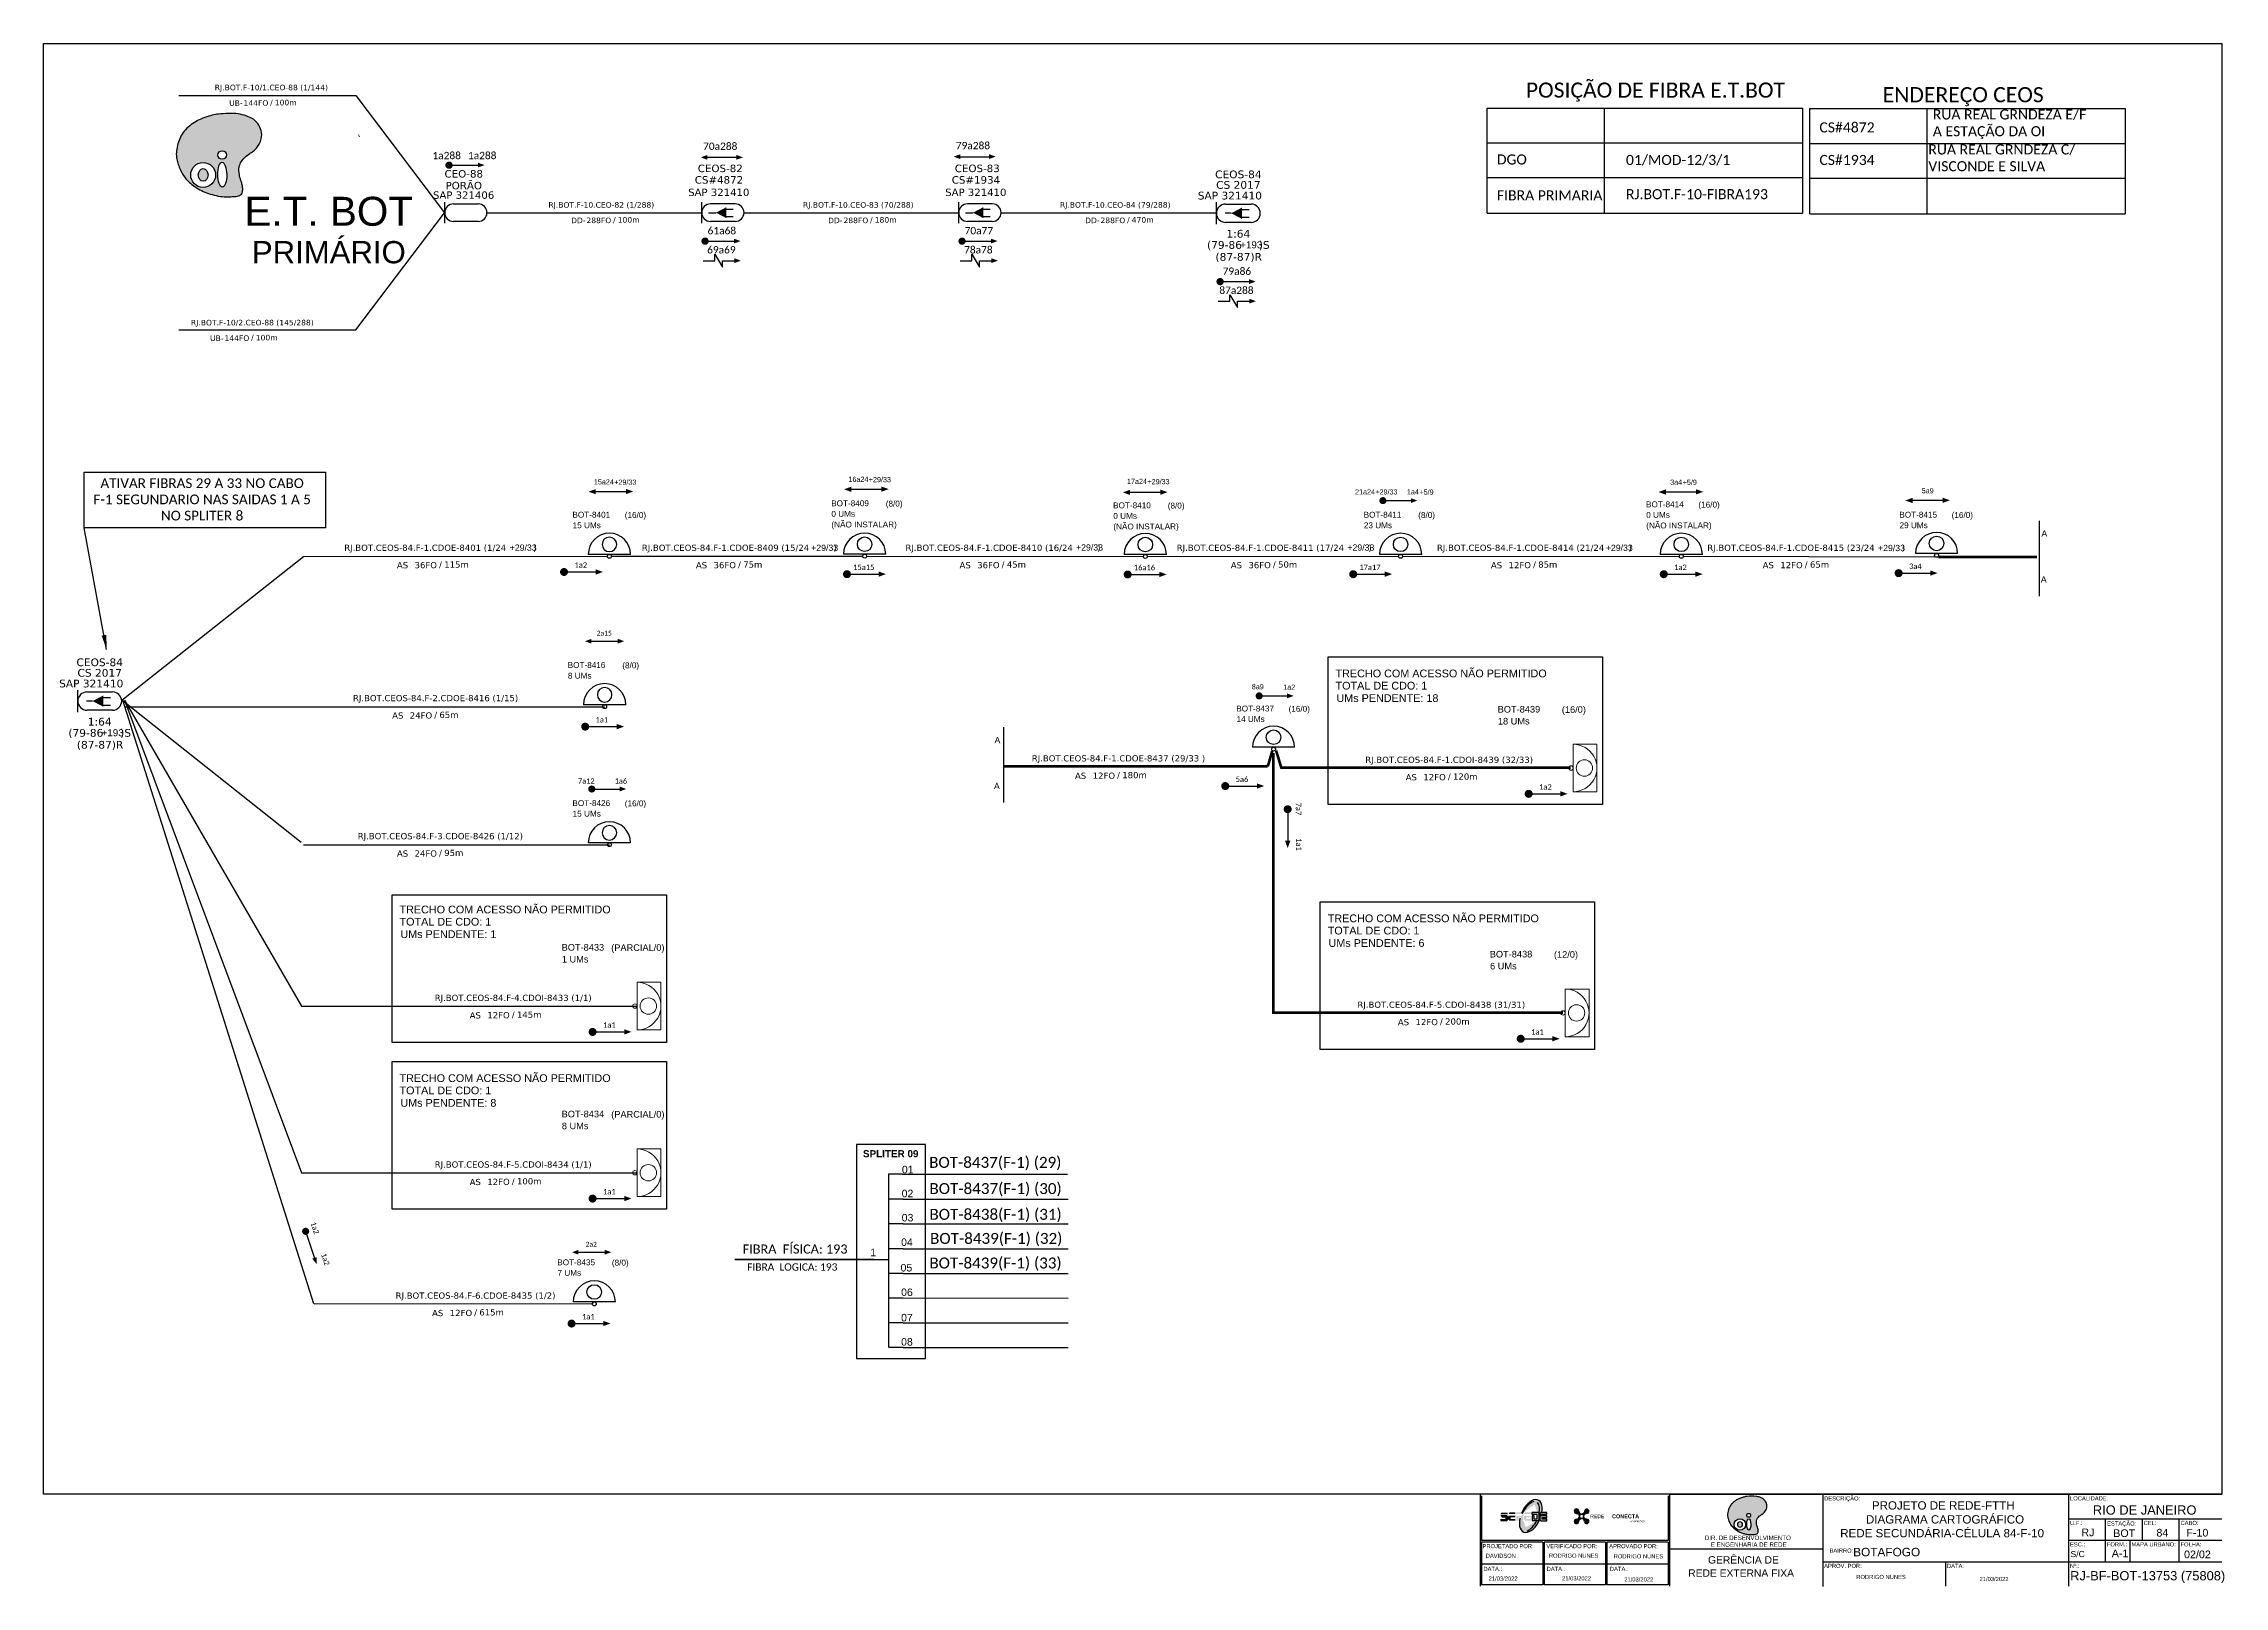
# Paper-space layout 'p(02)' of a CAD drawing. Header units: millimetres. Extents: x -20 to 278, y -8 to 203.
import ezdxf
from ezdxf.enums import TextEntityAlignment as Align

# ---------------------------------------------------------------- set-up
doc = ezdxf.new("R2010")
doc.units = ezdxf.units.MM
doc.header["$LTSCALE"] = 0.1
for name, color, linetype, lineweight in [("20.0-LEGENDA DOS CDO'S", 1, 'Continuous', 0), ('20.2-CDO_POSTE', 1, 'Continuous', 5), ('40.1-ETIQUETAS', 1, 'Continuous', 20), ('Quadra', 251, 'Continuous', 0)]:
    doc.layers.add(name, color=color, linetype=linetype, lineweight=lineweight)
for name, color, linetype in [('20.4-CEOS', 1, 'Continuous'), ('20.5-CABO AÉREO', 1, 'Continuous'), ('20.5-CEO', 1, 'Continuous'), ('CAP a instalar', 1, 'Continuous'), ('E.T.', 7, 'Continuous'), ('SETA', 7, 'Continuous'), ('surveys legendas', 7, 'Continuous'), ('UNIFILAR', 7, 'Continuous')]:
    doc.layers.add(name, color=color, linetype=linetype)
doc.styles.add('ARIAL', font='arial.ttf')
doc.styles.add('NORMOGRAFO', font='arial.ttf')
doc.styles.add('ROMANS', font='arial.ttf')
doc.styles.add('siredit', font='verdana.ttf')
doc.styles.add('WMF-Calibri0', font='calibri.ttf')
doc.linetypes.add('FENCELINE1', pattern='A,0.25,-0.1,[133,ltypeshp.shx,S=0.1,R=0,X=-0.1,Y=0],-0.1,1', length=1.45)
doc.dimstyles.new('CL', dxfattribs={"dimtxt": 1, "dimasz": 2, "dimexe": 0.18, "dimexo": 0.0625, "dimgap": 0.09, "dimtad": 0, "dimdec": 0, "dimrnd": 1, "dimzin": 0, "dimdsep": 46, "dimtxsty": 'siredit', "dimblk": 'NONE', "dimcen": 0, "dimse1": 1, "dimse2": 1, "dimsd1": 1, "dimsd2": 1, "dimclrt": 7, "dimadec": 0, "dimazin": 0, "dimtfac": 1, "dimtdec": 0, "dimtofl": 0, "dimtmove": 0, "dimatfit": 3, "dimfxl": 1, "dimtolj": 1, "dimtzin": 0, "dimarcsym": 0})

psp = doc.layouts.new('p(02)')

# ---------------------------------------------------------------- texts
at = {"color": 0, "style": 'ARIAL'}
psp.add_text('PRIMÁRIO', height=3.044, dxfattribs=at).set_placement((8.55, 173.25, 1.15))
at = {"color": 3, "style": 'ARIAL'}
for s, p in [('TRECHO COM ACESSO NÃO PERMITIDO', (156.61, 116.69, 0.45)), ('TOTAL DE CDO: 1', (156.61, 115.02, 0.45)), ('UMs PENDENTE: 18', (156.73, 113.32, 0.45)), ('TRECHO COM ACESSO NÃO PERMITIDO', (28.72, 84.44)), ('TOTAL DE CDO: 1', (28.72, 82.77)), ('TRECHO COM ACESSO NÃO PERMITIDO', (155.54, 83.23, 0.45)), ('UMs PENDENTE: 1', (28.84, 81.07)), ('TOTAL DE CDO: 1', (155.54, 81.56, 0.45)), ('UMs PENDENTE: 6', (155.65, 79.86, 0.45)), ('TRECHO COM ACESSO NÃO PERMITIDO', (28.72, 61.4)), ('TOTAL DE CDO: 1', (28.72, 59.72)), ('UMs PENDENTE: 8', (28.84, 58.02))]:
    psp.add_text(s, height=1.0561, dxfattribs=at).set_placement(p)
for s, height, style, p in [('DESCRIÇÃO:', 0.566, 'ROMANS', (223.37, 4.23, 0.45)), ('LOCALIDADE:', 0.566, 'ROMANS', (256.96, 4.24, 0.45)), ('U.F.:', 0.566, 'ROMANS', (256.96, 0.88, 0.45)), ('ESTAÇÃO:', 0.566, 'ROMANS', (262.02, 0.8, 0.45)), ('CEL:', 0.566, 'ROMANS', (267.02, 0.88, 0.45)), ('CABO:', 0.566, 'ROMANS', (272.06, 0.88, 0.45)), ('PROJETADO POR:', 0.5658, 'ROMANS', (176.69, -2.29, 0.45)), ('VERIFICADO POR:', 0.5658, 'ROMANS', (185.41, -2.29, 0.45)), ('APROVADO POR:', 0.5658, 'ROMANS', (194, -2.29, 0.45)), ('BAIRRO:', 0.566, 'ROMANS', (224.1, -2.9, 0.45)), ('ESC.:', 0.566, 'ROMANS', (256.96, -2.05, 0.45)), ('S/C', 0.841, 'ARIAL', (257.02, -3.51, 0.45)), ('FORM.:', 0.566, 'ROMANS', (261.99, -2.05, 0.45)), ('MAPA URBANO:', 0.566, 'ROMANS', (265.35, -2.05, 0.45)), ('FOLHA:', 0.566, 'ROMANS', (272.06, -2.05, 0.45)), ('DATA.:', 0.566, 'ROMANS', (176.81, -5.4, 0.45)), ('DAVIDSON', 0.566, 'ROMANS', (177.12, -3.61, 0.45)), ('DATA.:', 0.566, 'ROMANS', (185.45, -5.4, 0.45)), ('RODRIGO NUNES', 0.5658, 'ROMANS', (185.76, -3.59, 0.45)), ('DATA.:', 0.566, 'ROMANS', (194.1, -5.4, 0.45)), ('RODRIGO NUNES', 0.5658, 'ROMANS', (194.61, -3.68, 0.45)), ('REDE EXTERNA FIXA', 1.0062, 'NORMOGRAFO', (204.8, -6.19, 0.45)), ('GERÊNCIA DE', 1.0062, 'NORMOGRAFO', (207.5, -4.39, 0.45)), ('APROV. POR:', 0.566, 'ROMANS', (223.37, -4.99, 0.45)), ('RODRIGO NUNES', 0.5658, 'ROMANS', (227.76, -6.5, 0.45)), ('DATA:', 0.566, 'ROMANS', (240.15, -4.99, 0.45)), ('Nº.:', 0.566, 'ROMANS', (256.96, -4.99, 0.45)), ('21/03/2022', 0.566, 'ROMANS', (177.53, -6.72, 0.45)), ('21/03/2022', 0.566, 'ROMANS', (187.56, -6.69, 0.45)), ('21/03/2022', 0.566, 'ROMANS', (196.06, -6.84, 0.45)), ('21/03/2022', 0.566, 'ROMANS', (244.6, -6.79, 0.45))]:
    psp.add_text(s, height=height, dxfattribs=dict(style=style)).set_placement(p)
at = {"style": 'NORMOGRAFO'}
for s, p in [('PROJETO DE REDE-FTTH ', (229.89, 2.99, 0.45)), (' REDE SECUNDÁRIA-CÉLULA 84-F-10', (225.12, -0.8, 0.45)), ('DIAGRAMA CARTOGRÁFICO', (229.08, 1.08, 0.45))]:
    psp.add_text(s, height=1.132, rotation=359.9994, dxfattribs=at).set_placement(p)
for s, height, p in [('RIO DE JANEIRO', 1.2578, (267.16, 2.3, 0.45)), ('RJ', 1.048, (259.4, -0.66, 0.45)), ('BOT', 1.048, (264.37, -0.76, 0.45)), ('84', 1.048, (269.58, -0.7, 0.45)), ('F-10', 1.048, (274.36, -0.7, 0.45)), ('DIR. DE DESENVOLVIMENTO ', 0.6037, (213.06, -1.17, 0.45)), ('E ENGENHARIA DE REDE', 0.6037, (213.06, -2.1, 0.45)), ('A-1', 1.048, (263.8, -3.52, 0.45)), ('02/02', 1.048, (274.37, -3.66, 0.45)), ('RJ-BF-BOT-13753 (75808)', 1.2578, (267.57, -6.68, 0.45))]:
    psp.add_text(s, height=height, dxfattribs=at).set_placement(p, align=Align.CENTER)
at = {"linetype": 'ByBlock', "style": 'ARIAL'}
psp.add_text('BOTAFOGO', height=1.157, dxfattribs=at).set_placement((227.33, -3.4, 0.45))
at = {"color": 7, "width": 226.7876, "attachment_point": 1, "style": 'WMF-Calibri0'}
for s, insert, char_height in [('POSIÇÃO DE FIBRA E.T.BOT', (182.62, 197.95, 0.45), 2.0653), ('ENDEREÇO CEOS', (231.37, 197.32, 0.45), 2.0653), ('RUA REAL GRNDEZA E/F\\PA ESTAÇÃO DA OI', (238.21, 194.28, 0.45), 1.3769), ('CS#4872', (222.72, 192.51, 0.45), 1.377), ('DGO', (178.65, 188.13, 0.45), 1.377), ('01/MOD-12/3/1', (196.29, 188.06, 0.45), 1.3769), ('CS#1934', (222.72, 188.06, 0.45), 1.377), ('RUA REAL GRNDEZA C/\\PVISCONDE E SILVA', (237.6, 189.5, 0.45), 1.3769), ('FIBRA PRIMARIA', (178.65, 183.23, 0.45), 1.3769), ('RJ.BOT.F-10-FIBRA193', (196.29, 183.39, 0.45), 1.3769)]:
    psp.add_mtext(s, dxfattribs=dict(at, insert=insert, char_height=char_height))
at = {"color": 7, "attachment_point": 5}
for s, insert, char_height, width in [('{\\fCalibri|b0|i0|c0|p34;\\C7;1a288}', (35.17, 187.97, 1.15), 0.9967, 12.637), ('{\\fCalibri|b0|i0|c0|p34;\\C7;1a288}', (40.02, 187.97, 1.15), 0.9967, 12.637), ('{\\fCalibri|b0|i0|c0|p34;\\C7;70a288}', (72.54, 189.24, 1.15), 0.9967, 12.637), ('{\\fCalibri|b0|i0|c0|p34;\\C7;79a288}', (107.07, 189.33, 1.15), 0.9967, 12.637), ('{\\fCalibri|b0|i0|c0|p34;\\C7;61a68}', (72.76, 177.71, 1.15), 0.9967, 12.637), ('{\\fCalibri|b0|i0|c0|p34;\\C7;70a77}', (107.88, 177.71, 1.15), 0.9967, 12.637), ('{\\fCalibri|b0|i0|c0|p34;\\C7;69a69}', (72.7, 175.09, 1.15), 0.9967, 12.637), ('{\\fCalibri|b0|i0|c0|p34;\\C7;78a78}', (107.81, 175.09, 1.15), 0.9967, 12.637), ('\\C7;\\fCalibri|b0|i0|c0|p34;15a15', (92.15, 131.72, 0.45), 0.7425, 13.8455), ('\\C7;\\fCalibri|b0|i0|c0|p34;16a16', (130.5, 131.68, 0.45), 0.7425, 13.8455), ('\\C7;\\fCalibri|b0|i0|c0|p34;17a17', (161.31, 131.72, 0.45), 0.7425, 13.8455), ('\\C7;\\fCalibri|b0|i0|c0|p34;1a2', (203.74, 131.72, 0.45), 0.7425, 13.8455), ('\\C7;\\fCalibri|b0|i0|c0|p34;3a4', (235.83, 131.86, 0.45), 0.7425, 13.8455), ('\\pxt12;\\C7;\\fCalibri|b0|i0|c0|p34;2a15', (56.69, 122.72, 0.45), 0.6582, 12.2737), ('\\C7;\\fCalibri|b0|i0|c0|p34;1a1', (56.37, 110.89, 0.45), 0.7425, 13.8455), ('\\C7;\\fCalibri|b0|i0|c0|p34;7a12', (54.24, 102.52, 0.45), 0.726, 12.2737), ('\\C7;\\fCalibri|b0|i0|c0|p34;1a6', (58.97, 102.52, 0.45), 0.726, 12.2737), ('\\fCalibri|b0|i0|c0|p34;5a6', (143.83, 102.76, 0.45), 0.7425, 13.8455), ('{\\fCalibri|b0|i0|c0|p34;\\C7;2a2}', (54.92, 39.23, 0.45), 0.6582, 12.2737), ('{\\fCalibri|b0|i0|c0|p34;\\C7;1a1}', (54.52, 29.33, 0.45), 0.7425, 13.8455)]:
    psp.add_mtext(s, dxfattribs=dict(at, insert=insert, char_height=char_height, width=width))
at = {"color": 5, "char_height": 0.9967, "width": 12.637, "attachment_point": 5}
for s, insert in [('{\\fCalibri|b0|i0|c0|p34;\\C7;87a288}', (143.07, 169.56, 1.15)), ('\\C7;\\fCalibri|b0|i0|c0|p34;79a86', (143.13, 172.17, 1.15))]:
    psp.add_mtext(s, dxfattribs=dict(at, insert=insert))
at = {"attachment_point": 5}
for s, insert, char_height, width in [('\\C1;\\fCalibri|b0|i0|c0|p34;ATIVAR FIBRAS 29 A 33 NO CABO F-1 SEGUNDARIO NAS SAIDAS 1 A 5 NO SPLITER 8', (1.75, 140.99, 0.45), 1.32769, 30.2565), ('\\C7;\\fCalibri|b0|i0|c0|p34;1a2', (53.49, 132.02, 0.91), 0.7425, 13.8455), ('\\C7;\\fCalibri|b0|i0|c0|p34;1a2', (185.28, 101.7, 0.91), 0.7425, 13.8455), ('\\C7;\\fCalibri|b0|i0|c0|p34;1a1', (57.39, 69.18, 0.45), 0.7425, 13.8455), ('\\C7;\\fCalibri|b0|i0|c0|p34;1a1', (184.2, 68.24, 0.91), 0.7425, 13.8455), ('\\C10;\\fArial|b1|i0|c0|p34;SPLITER 09', (95.83, 51.6, 0.45), 0.9681, 9.064), ('\\C7;\\fArial|b0|i0|;\\H1.0273588255048;01 ', (98.16, 49.43, 0.45), 0.9681, 1.9414), ('\\C7;\\fCalibri|b0|i0|c0|p34;1a1', (57.39, 46.41, 0.45), 0.7425, 13.8455), ('\\C7;\\fArial|b0|i0|;\\H1.0273588255048;02 ', (98.13, 46.16, 0.45), 0.9681, 2.0494), ('\\C7;\\fArial|b0|i0|;\\H1.0273588255048;03 ', (98.13, 42.86, 0.45), 0.9681, 1.8846), ('\\C7;\\fCalibri|b0|i0|c0|p34;FIBRA  FÍSICA: 193', (82.77, 38.57, 0.45), 1.2465, 18.8458), ('\\C7;\\fArial|b0|i0|;\\H1.0273588255048;04 ', (98.05, 39.51, 0.45), 0.9681, 2.0494), ('\\C7;\\fCalibri|b0|i0|c0|p34;FIBRA  LOGICA: 193', (82.39, 36.12, 0.45), 0.9973, 18.8458), ('\\C7;\\fArial|b0|i0|;\\H1.0273588255048;1', (93.43, 38.12, 0.45), 0.9681, 0.9589), ('\\C7;\\fArial|b0|i0|;\\H1.0273588255048;05 ', (97.98, 36.02, 0.45), 0.9681, 2.5205), ('\\C7;\\fArial|b0|i0|;\\H1.0273588255048;06 ', (98.05, 32.67, 0.45), 0.9681, 2.0494), ('\\C7;\\fArial|b0|i0|;\\H1.0273588255048;07 ', (98.05, 29.2, 0.45), 0.9681, 2.0494), ('\\C7;\\fArial|b0|i0|;\\H1.0273588255048;08 ', (98.05, 25.9, 0.45), 0.9681, 2.0494)]:
    psp.add_mtext(s, dxfattribs=dict(at, insert=insert, char_height=char_height, width=width))
at = {"color": 7, "char_height": 0.7425, "width": 13.8455, "attachment_point": 5, "rotation": 270}
for s, insert in [('\\fCalibri|b0|i0|c0|p34;7a7', (151.54, 98.71, 0.45)), ('\\fCalibri|b0|i0|c0|p34;1a1', (151.59, 93.86, 0.45))]:
    psp.add_mtext(s, dxfattribs=dict(at, insert=insert))
at = {"color": 1, "char_height": 1.4959, "width": 21.6242, "attachment_point": 5}
for s, insert in [('\\C7;\\fCalibri|b0|i0|c0|p34;BOT-8437(F-1) (29)', (110.12, 50.26, 0.45)), ('\\C7;\\fCalibri|b0|i0|c0|p34;BOT-8437(F-1) (30)', (110.16, 46.68, 0.45)), ('\\C7;\\fCalibri|b0|i0|c0|p34;BOT-8438(F-1) (31)', (110.16, 43.16, 0.45)), ('\\C7;\\fCalibri|b0|i0|c0|p34;BOT-8439(F-1) (32)', (110.25, 39.87, 0.45)), ('\\C7;\\fCalibri|b0|i0|c0|p34;BOT-8439(F-1) (33)', (110.15, 36.51, 0.45))]:
    psp.add_mtext(s, dxfattribs=dict(at, insert=insert))
at = {"char_height": 0.726, "width": 12.2737, "attachment_point": 5, "rotation": 288.3495}
for s, insert in [('{\\fCalibri|b0|i0|c0|p34;\\C7;1a2}', (17.16, 41.45, 0.45)), ('\\C7;\\fCalibri|b0|i0|c0|p34;1a2', (18.59, 37.17, 0.45))]:
    psp.add_mtext(s, dxfattribs=dict(at, insert=insert))
at = {"layer": '20.4-CEOS', "color": 7, "style": 'siredit'}
for s, height, p in [('CEO-88', 1.021, (37.5, 185.48, 1.15)), ('CS#4872', 1.021, (72.37, 184.65, 1.15)), ('CEOS-82', 1.021, (72.55, 186.22, 1.15)), ('CS#1934', 1.021, (107.48, 184.65, 1.15)), ('CEOS-83', 1.021, (107.66, 186.22, 1.15)), ('SAP 321406', 1.007, (37.48, 182.57, 1.15)), ('PORÃO', 1.021, (37.5, 183.87, 1.15)), ('SAP 321410', 1.007, (72.34, 182.95, 1.15)), ('SAP 321410', 1.007, (107.46, 182.95, 1.15))]:
    psp.add_text(s, height=height, dxfattribs=at).set_placement(p, align=Align.MIDDLE_CENTER)
at = {"layer": '40.1-ETIQUETAS', "color": 7, "style": 'siredit'}
for s, p in [('RJ.BOT.F-10.CEO-82 (1/288)', (56.29, 181.23, 1.15)), ('RJ.BOT.F-10.CEO-83 (70/288)', (91.4, 181.23, 1.15)), ('RJ.BOT.F-10.CEO-84 (79/288)', (126.51, 181.23, 1.15))]:
    psp.add_text(s, height=0.755, dxfattribs=at).set_placement(p, align=Align.MIDDLE_CENTER)
for s, p in [('DD-', (54.14, 179.11, 1.15)), ('288FO', (57.65, 179.12, 1.15)), ('/', (58.25, 179.19, 1.15)), ('DD-', (89.25, 179.11, 1.15)), ('288FO', (92.77, 179.12, 1.15)), ('/', (93.36, 179.19, 1.15)), ('DD-', (124.37, 179.11, 1.15)), ('288FO', (127.88, 179.12, 1.15)), ('/', (128.48, 179.19, 1.15))]:
    psp.add_text(s, height=0.755, dxfattribs=at).set_placement(p, align=Align.MIDDLE_RIGHT)
for s, p in [('100m', (58.53, 179.19, 1.15)), ('180m', (93.65, 179.19, 1.15)), ('470m', (128.76, 179.19, 1.15))]:
    psp.add_text(s, height=0.755, dxfattribs=at).set_placement(p, align=Align.MIDDLE_LEFT)
at = {"layer": 'E.T.', "color": 7, "style": 'ARIAL'}
psp.add_text('E.T. BOT', height=3.957, dxfattribs=at).set_placement((19.05, 178.38, 1.15), align=Align.CENTER)
at = {"layer": 'surveys legendas', "color": 1, "style": 'ARIAL'}
for s, height, p in [('+193', 0.962, (143.58, 175.3, 0.45)), ('+29/33', 0.702, (58.06, 143, 0.45)), ('+29/33', 0.702, (92.84, 143.35, 0.45)), ('+29/33', 0.702, (130.91, 143.07, 0.45)), ('+5/9', 0.702, (204.04, 142.98, 0.45)), ('+29/33', 0.702, (162.05, 141.67, 0.45)), ('+5/9', 0.702, (168.07, 141.65, 0.45)), ('+29/33', 0.854, (43.78, 133.98, 0.45)), ('+29/33', 0.854, (84.97, 133.96, 0.45)), ('+29/33', 0.854, (121.16, 134.01, 0.45)), ('+29/33', 0.854, (158.23, 133.99, 0.45)), ('+29/33', 0.854, (193.54, 133.96, 0.45)), ('+29/33', 0.854, (230.73, 133.93, 0.45)), ('A', 0.854, (253.05, 135.9, 0.45)), ('A', 0.854, (252.97, 129.64, 0.45)), ('+193', 0.962, (-11.99, 108.64, 0.45)), ('A', 0.854, (110.02, 107.68, 0.45)), ('A', 0.854, (109.94, 101.42, 0.45))]:
    psp.add_text(s, height=height, dxfattribs=at).set_placement(p)
at = {"layer": 'surveys legendas', "color": 5, "style": 'ARIAL'}
for s, p in [('15a24', (55.28, 143.04, 0.45)), ('16a24', (90.06, 143.39, 0.45)), ('17a24', (128.12, 143.11, 0.45)), ('3a4', (202.33, 143, 0.45)), ('21a24', (159.28, 141.68, 0.45)), ('1a4', (166.36, 141.68, 0.45))]:
    psp.add_text(s, height=0.702, dxfattribs=at).set_placement(p)
at = {"layer": 'surveys legendas', "color": 7, "style": 'ARIAL'}
for s, p in [('5a9', (236.7, 141.83, 0.45)), ('8a9', (145.17, 115.05, 0.45)), ('1a2', (149.46, 114.99, 0.45))]:
    psp.add_text(s, height=0.702, dxfattribs=at).set_placement(p)

# ---------------------------------------------------------------- blocks, each defined once
blk = doc.blocks.new('ETIQUETA_RS5F')
at = {"layer": '40.1-ETIQUETAS', "color": 0, "style": 'siredit'}
blk.add_text('/', height=1.5, dxfattribs=at).set_placement((1.55, -1.95), align=Align.MIDDLE_RIGHT)
for tag, p in [('ETIQUETA_R_SECUNDARIA', (1.18, 2.1)), ('ETIQUETA_R_PRIMARIA', (1.18, 4.1)), ('F_ATIVAS/F_MORTAS', (1.11, -4.24))]:
    blk.add_attdef(tag, text='', height=1.5, dxfattribs=at).set_placement(p, align=Align.MIDDLE_CENTER)
for tag, p in [('TIPO_CABO', (-6.62, -2.12)), ('CAP_CABO', (0.37, -2.09))]:
    blk.add_attdef(tag, text='', height=1.5, dxfattribs=at).set_placement(p, align=Align.MIDDLE_RIGHT)
blk.add_attdef('METROS', text='', height=1.5, dxfattribs=at).set_placement((2.11, -1.95), align=Align.MIDDLE_LEFT)
for tag, p in [('FUSÃO_1', (0.82, -8.39)), ('FUSÃO_2', (0.82, -10.6)), ('FUSÃO_3', (0.82, -12.93)), ('FUSÃO_4', (0.82, -15.14)), ('FUSÃO_5', (0.82, -17.16))]:
    blk.add_attdef(tag, text='', height=1.5, dxfattribs=at).set_placement(p, align=Align.CENTER)
blk = doc.blocks.new('OI')
h = blk.add_hatch(color=40)
edge = h.paths.add_edge_path()
edge.add_spline(control_points=[(4.35, -0.67), (3.92, -0.99), (3.26, -1.5), (2.81, -2.59), (2.9, -3.5), (3.06, -4.27), (3.31, -4.85), (3.37, -5.39), (3.4, -5.88), (3.2, -6.4), (2.54, -6.61), (1.65, -6.63), (0.55, -6.67), (-0.56, -6.42), (-1.61, -6.14), (-2.77, -5.61), (-3.92, -4.77), (-4.89, -3.7), (-5.34, -2.65), (-5.6, -1.94), (-5.85, -0.96), (-5.71, 0.47), (-5.1, 2.02), (-4.14, 3.02), (-3.3, 3.61), (-2.37, 4.16), (-1.36, 4.44), (-0.56, 4.7), (0.79, 4.85), (2.24, 4.97), (3.79, 4.57), (4.67, 4.21), (5.44, 3.65), (5.76, 2.99), (6.03, 2.21), (6.01, 1.46), (5.72, 0.64), (5.31, 0.08), (4.88, -0.38), (4.51, -0.55), (4.35, -0.67)], knot_values=[0, 0, 0, 0, 1.60434, 2.417191, 3.427595, 4.282808, 4.776746, 5.304182, 5.888771, 6.258406, 6.858137, 7.79129, 8.986195, 10.124242, 11.187857, 12.242908, 13.953784, 15.414161, 16.515391, 17.349188, 17.675853, 19.552021, 21.515531, 22.568638, 23.63245, 24.621084, 25.782718, 26.745347, 27.142653, 29.870543, 31.004649, 31.921532, 32.709589, 33.801391, 34.042471, 35.192333, 35.971461, 36.628871, 37.254359, 37.836911, 37.836911, 37.836911, 37.836911], degree=3, periodic=0)
h.paths.add_polyline_path([(1.13, -0.87, -1), (-0.04, -0.87, -1)], flags=16)
edge = h.paths.add_edge_path(flags=16)
edge.add_ellipse((0.56, -3.59), major_axis=(-0.02, 1.71), ratio=0.361305, start_angle=0, end_angle=360)
h.paths.add_polyline_path([(-0.36, -3.62, -1), (-3.8, -3.62, -1)], flags=16)
edge = h.paths.add_edge_path(flags=0)
edge.add_ellipse((-2.08, -3.62), major_axis=(0, 0.885), ratio=0.758294, start_angle=0, end_angle=360)
at = {"color": 40}
for centre, radius in [((-2.08, -3.62), 1.72), ((0.54, -0.87), 0.587)]:
    blk.add_circle(centre, radius, dxfattribs=at)
blk.add_ellipse((-2.08, -3.62), major_axis=(0, 0.885), ratio=0.758294, start_param=-3.141592653589792, end_param=3.141592653589792, dxfattribs=at)
blk.add_ellipse((0.56, -3.59), major_axis=(-0.02, 1.71), ratio=0.361305, dxfattribs=at)
at = {"color": 40, "start_tangent": (-0.800898, -0.598801), "end_tangent": (-0.800898, -0.598801)}
blk.add_spline([(4.35, -0.67), (3.2, -1.78), (2.9, -2.54), (2.92, -3.55), (3.12, -4.38), (3.28, -4.85), (3.37, -5.37), (3.35, -5.95), (3.2, -6.29), (2.66, -6.55), (1.73, -6.63), (0.54, -6.62), (-0.58, -6.41), (-1.6, -6.11), (-2.56, -5.67), (-3.95, -4.67), (-4.89, -3.56), (-5.37, -2.56), (-5.64, -1.78), (-5.72, -1.46), (-5.63, 0.42), (-4.84, 2.22), (-4.13, 2.99), (-3.27, 3.62), (-2.4, 4.09), (-1.3, 4.47), (-0.37, 4.72), (0.02, 4.77), (2.75, 4.8), (3.85, 4.53), (4.69, 4.16), (5.31, 3.68), (5.85, 2.73), (5.93, 2.5), (5.94, 1.35), (5.67, 0.62), (5.29, 0.08), (4.84, -0.36), (4.35, -0.67)], degree=3, dxfattribs=at)
blk = doc.blocks.new('CDOE-TEXTO PADRÃO')
at = {"layer": "20.0-LEGENDA DOS CDO'S", "color": 0, "style": 'ARIAL'}
for tag, p in [('CDO_N', (0.49, 7.39)), ('CORDOALHA', (0.5, 4.33)), ('SAP', (0.51, 1.67)), ('SPLITER_1', (0.59, -0.91)), ('SPLITER_2', (0.6, -3.55)), ('(XX-XX_F)S', (0.54, -8.29)), ('(XX-XX_L)S', (0.55, -10.83)), ('UMS', (0.55, -13.15))]:
    blk.add_attdef(tag, p, '', height=1.7, rotation=0.118, dxfattribs=at)
blk.add_attdef('FIBRAS_UTILIZADAS', text='', height=1.7, rotation=0.118, dxfattribs=at).set_placement((19.77, 7.43), align=Align.CENTER)
blk = doc.blocks.new('SAN')
at = {"layer": 'SETA'}
blk.add_lwpolyline([(-2.58, 0), (6.02, 0)], dxfattribs=at)
for points in [[(-2.1, -0.66), (-3.93, 0), (-2.1, 0.67)], [(5.33, 0.68), (7.16, 0.01), (5.33, -0.65)]]:
    blk.add_solid(points, dxfattribs=at)
blk = doc.blocks.new('CEOS_RP_CT_DRT')
at = {"layer": '20.4-CEOS', "color": 0}
for p, q in [((-4.54, 1.19), (-1.19, 1.19)), ((-1.19, -1.19), (-4.54, -1.19))]:
    blk.add_line(p, q, dxfattribs=at)
for points in [[(-5.73, -1.43), (-5.73, 1.44)], [(-3.79, 0), (-4.59, 0)], [(-2.47, 0.48), (-1.45, 0.48)], [(-2.47, -0.52), (-1.45, -0.52)]]:
    blk.add_lwpolyline(points, dxfattribs=at)
blk.add_lwpolyline([(-3.79, 0, 0, 1.47, 0), (-2.41, 0, 1.47, 1.47, 0)], format="xyseb", dxfattribs=at)
for centre, start, end in [((-4.54, 0), 90, 270), ((-1.19, 0), 270, 90)]:
    blk.add_arc(centre, 1.19, start, end, dxfattribs=at)
at = {"layer": '20.4-CEOS', "color": 7, "style": 'siredit'}
for tag, p in [('Nº_DA_CEOS', (-2.86, 5.6)), ('LOCAL', (-2.86, 4.24)), ('SAP', (-2.86, 2.78)), ('RACIO_SPLITAGEM', (-2.86, -1.88)), ('FIBRAS_SPLITTER', (-2.86, -3.58)), ('FIBRAS_TOP_C', (-2.86, -5.08)), ('RESERVA_FINAIS', (-2.86, -6.39))]:
    blk.add_attdef(tag, text='', height=1.01, dxfattribs=at).set_placement(p, align=Align.TOP_CENTER)
blk = doc.blocks.new('_None')
blk = doc.blocks.new('LOGOTIPO REDE CONECTA')
h = blk.add_hatch(color=40)
h.dxf.hatch_style = 1
h.paths.add_polyline_path([(2086.7, 1517.1), (2086.3, 1517.1, 0.924122), (2086.5, 1514, -0.371445), (2088.6, 1512.1, -0.414214), (2090, 1513.5, -0.416703), (2088, 1515.6, 0.373404)])
h.paths.add_polyline_path([(2095, 1515.4), (2095, 1515.7, 0.929009), (2092, 1515.6, -0.416703), (2090, 1513.5, -0.414214), (2091.4, 1512, -0.371445), (2093.5, 1514, 0.373557)])
h.paths.add_polyline_path([(2093.5, 1510.1, -0.416703), (2091.4, 1512.1, -0.414214), (2090, 1510.7, -0.371445), (2092, 1508.5, 0.924122), (2095, 1508.4), (2095, 1508.8, 0.373404)])
h.paths.add_polyline_path([(2090, 1510.7, -0.414214), (2088.6, 1512, -0.416703), (2086.5, 1510.1, 0.913444), (2086.3, 1507.1), (2086.7, 1507.1, 0.364971), (2088, 1508.5, -0.371445)])
at = {"color": 40}
for points in [[(2086.5, 1514, -0.370562), (2088.6, 1512.1)], [(2086.5, 1510.1, 0.416703), (2088.6, 1512)], [(2088, 1515.6, 0.416703), (2090, 1513.5)], [(2088, 1508.5, -0.370562), (2090, 1510.7)], [(2092, 1515.6, -0.416703), (2090, 1513.5)], [(2092, 1508.5, 0.370562), (2090, 1510.7)], [(2093.5, 1514, 0.370562), (2091.4, 1512)], [(2093.5, 1510.1, -0.416703), (2091.4, 1512.1)]]:
    blk.add_lwpolyline(points, format="xyb", dxfattribs=at)
blk.add_circle((2090, 1512.1), 1.4, dxfattribs=at)
for centre, start, end in [((2086.5, 1515.6), 1.6038, 267.7221), ((2093.5, 1515.5), 271.6274, 177.7457), ((2086.5, 1508.6), 92.3533, 358.4716), ((2093.5, 1508.6), 182.2779, 88.3962)]:
    blk.add_arc(centre, 1.51, start, end, dxfattribs=at)
at = {"width": 46.358, "attachment_point": 1}
for s, insert, char_height in [('{\\fBankGothic Md BT|b0|i0|c0|p34;REDE }', (2095.9, 1513.3), 2.5), ('{\\fBankGothic Md BT|b1|i0|c0|p34; CONECTA}', (2109.7, 1513.4), 2.7)]:
    blk.add_mtext(s, dxfattribs=dict(at, insert=insert, char_height=char_height))
at = {"color": 40, "insert": (2123.2, 1509.6), "char_height": 1.5, "width": 46.358, "attachment_point": 1}
blk.add_mtext('{\\fBankGothic Md BT|b0|i0|c0|p34;operações }', dxfattribs=at)

# ---------------------------------------------------------------- hatches: boundary and pattern name
h = psp.add_hatch(color=30)
h.dxf.hatch_style = 1
edge = h.paths.add_edge_path()
edge.add_ellipse((183.29, 2.1), major_axis=(-1.01, -2.17), ratio=0.55186, start_angle=476.7661, end_angle=631.9723)
edge.add_ellipse((183.29, 2.1), major_axis=(-1.01, -2.17), ratio=0.55186, start_angle=271.9723, end_angle=274.9122)
edge.add_ellipse((182, 2.32), major_axis=(-0.049, -0.149), ratio=0.777489, start_angle=129.8666, end_angle=197.4796, ccw=False)
edge.add_ellipse((183.39, 1.98), major_axis=(-0.96, -2.06), ratio=0.582596, start_angle=270.5363, end_angle=274.2423, ccw=False)
edge.add_ellipse((183.39, 1.98), major_axis=(-0.96, -2.06), ratio=0.582596, start_angle=206.259, end_angle=270.5363, ccw=False)
edge.add_arc((183.87, 3.55), 0.544, 50.9681, 106.8634, ccw=False)
edge.add_ellipse((182.93, 2.1), major_axis=(-0.98, -2.11), ratio=0.567494, start_angle=112.4405, end_angle=163.7553, ccw=False)
edge.add_line((184.42, 2.4), (184.42, 1.63))
edge.add_line((184.42, 1.63), (184.3, 1.48))
edge.add_line((184.3, 1.48), (184.1, 1.48))
edge.add_ellipse((182.93, 2.1), major_axis=(-0.98, -2.11), ratio=0.567494, start_angle=34.9099, end_angle=88.0745, ccw=False)
edge.add_arc((182.58, 0.66), 0.651, 220.5057, 291.4735, ccw=False)
edge.add_ellipse((183.39, 1.98), major_axis=(-0.96, -2.06), ratio=0.582596, start_angle=289.6432, end_angle=340.2069, ccw=False)
edge.add_line((181.94, 1.82), (181.81, 1.82))
edge.add_ellipse((183.29, 2.1), major_axis=(-1.01, -2.17), ratio=0.55186, start_angle=291.7687, end_angle=452.322)
edge.add_line((184.53, 1.64), (184.53, 2.13))
edge.add_line((184.53, 2.13), (184.71, 2.13))
edge.add_ellipse((183.29, 2.1), major_axis=(-1.01, -2.17), ratio=0.55186, start_angle=465.1726, end_angle=471.3327)
edge.add_line((184.78, 2.38), (184.53, 2.38))
edge.add_line((184.53, 2.38), (184.53, 2.43))
edge.add_line((184.53, 2.43), (184.66, 2.58))
edge.add_line((184.66, 2.58), (184.82, 2.58))
h = psp.add_hatch(color=30)
h.dxf.hatch_style = 1
h.paths.add_polyline_path([(180.13, 2.58), (179.29, 2.58, 0.255902), (179.18, 2.35), (180.13, 2.35)])
h.paths.add_polyline_path([(180.01, 2.13), (179.19, 2.13), (179.19, 2.09), (179.33, 1.9), (179.83, 1.9), (179.83, 1.69), (179.18, 1.69), (179.18, 1.49), (180.03, 1.49), (180.13, 1.63), (180.13, 1.97)])
h.paths.add_polyline_path([(181.19, 2.14), (180.24, 2.14), (180.24, 1.63), (180.37, 1.48), (181.18, 1.48), (181.18, 1.69), (180.54, 1.69), (180.54, 1.91), (181.19, 1.91)])
h.paths.add_polyline_path([(181.19, 2.59), (180.37, 2.59), (180.26, 2.37), (181.19, 2.37)])
h = psp.add_hatch(color=200)
h.dxf.hatch_style = 1
edge = h.paths.add_edge_path()
edge.add_ellipse((182, 2.32), major_axis=(-0.049, -0.149), ratio=0.777489, start_angle=197.4796, end_angle=265.5848, ccw=False)
edge.add_ellipse((183.29, 2.1), major_axis=(-1.01, -2.17), ratio=0.55186, start_angle=631.9723, end_angle=634.9122, ccw=False)
edge.add_line((182.06, 2.59), (181.32, 2.59))
edge.add_line((181.32, 2.59), (181.32, 2.37))
edge.add_line((181.32, 2.37), (181.89, 2.37))
edge = h.paths.add_edge_path()
edge.add_line((182.2, 2.01), (182.27, 2.13))
edge.add_line((182.27, 2.13), (182.27, 2.46))
edge.add_line((182.27, 2.46), (182.18, 2.52))
edge.add_ellipse((183.39, 1.98), major_axis=(-0.96, -2.06), ratio=0.582596, start_angle=270.5363, end_angle=274.2423)
edge.add_ellipse((182, 2.32), major_axis=(-0.049, -0.149), ratio=0.777489, start_angle=33.1212, end_angle=129.8666, ccw=False)
edge.add_line((182.02, 2.18), (182.01, 2.13))
edge.add_line((182.01, 2.13), (181.32, 2.13))
edge.add_line((181.32, 2.13), (181.32, 1.47))
edge.add_line((181.32, 1.47), (181.62, 1.47))
edge.add_line((181.62, 1.47), (181.62, 1.92))
edge.add_line((181.62, 1.92), (181.95, 1.92))
edge.add_line((181.95, 1.92), (181.98, 1.88))
edge.add_line((181.98, 1.88), (181.98, 1.47))
edge.add_line((181.98, 1.47), (182.27, 1.47))
edge.add_line((182.27, 1.47), (182.27, 1.93))
edge.add_line((182.27, 1.93), (182.2, 2.01))
h.paths.add_polyline_path([(183.32, 2.59), (182.51, 2.59), (182.37, 2.37), (183.32, 2.37)])
h.paths.add_polyline_path([(183.32, 2.13), (182.38, 2.13), (182.38, 1.64), (182.5, 1.47), (183.32, 1.47), (183.32, 1.69), (182.69, 1.69), (182.66, 1.72), (182.66, 1.92), (183.32, 1.92)])
h.paths.add_polyline_path([(184.28, 2.58), (183.45, 2.58), (183.45, 2.36), (184.08, 2.36), (184.11, 2.33), (184.11, 1.74), (184.08, 1.68), (183.75, 1.68), (183.75, 2.13), (183.46, 2.13), (183.46, 1.48), (184.3, 1.48), (184.42, 1.63), (184.42, 2.43)])
h.paths.add_polyline_path([(185.48, 2.58), (184.66, 2.58), (184.53, 2.43), (184.53, 2.38), (185.48, 2.38)])
h.paths.add_polyline_path([(184.82, 1.92), (185.48, 1.92), (185.48, 2.13), (184.53, 2.13), (184.53, 1.59), (184.65, 1.47), (185.48, 1.47), (185.48, 1.69), (184.85, 1.69), (184.82, 1.72)])

# ---------------------------------------------------------------- linework, layer by layer
at = {"color": 5}
for p, q in [((60.28, 133.49, 0.45), (54.52, 133.49, 0.45)), ((95.15, 133.51, 0.45), (89.4, 133.51, 0.45)), ((133.5, 133.47, 0.45), (127.74, 133.47, 0.45)), ((168.38, 133.49, 0.45), (162.62, 133.49, 0.45)), ((206.73, 133.49, 0.45), (200.97, 133.49, 0.45)), ((241.61, 133.61, 0.45), (235.85, 133.61, 0.45))]:
    psp.add_line(p, q, dxfattribs=at)
at = {"color": 7}
for p, q in [((59.63, 112.94, 0.45), (53.87, 112.94, 0.45)), ((60.28, 94.08, 0.45), (54.52, 94.08, 0.45)), ((58.21, 31.35, 0.45), (52.45, 31.35, 0.45))]:
    psp.add_line(p, q, dxfattribs=at)
at = {"color": 1}
psp.add_line((151.01, 107.13, 0.45), (145.26, 107.13, 0.45), dxfattribs=at)
at = {"color": 7, "linetype": 'Continuous'}
for p, q in [((95.51, 48.81, 0.45), (95.51, 25.13, 0.45)), ((97.43, 48.81, 0.45), (95.51, 48.81, 0.45)), ((97.53, 45.38, 0.45), (95.61, 45.38, 0.45)), ((97.53, 42.01, 0.45), (95.61, 42.01, 0.45)), ((93.52, 37.13, 0.45), (95.5, 37.13, 0.45)), ((97.53, 38.62, 0.45), (95.61, 38.62, 0.45)), ((97.53, 35.26, 0.45), (95.61, 35.26, 0.45)), ((97.53, 31.89, 0.45), (95.61, 31.89, 0.45)), ((97.53, 28.52, 0.45), (95.61, 28.52, 0.45)), ((97.53, 25.15, 0.45), (95.61, 25.15, 0.45))]:
    psp.add_line(p, q, dxfattribs=at)
at = {"color": 10, "linetype": 'Continuous'}
for p, q in [((97.43, 48.81, 0.45), (119.99, 48.8, 0.45)), ((97.53, 45.38, 0.45), (120.09, 45.38, 0.45)), ((97.53, 42.02, 0.45), (120.09, 42.01, 0.45)), ((97.53, 38.62, 0.45), (120.09, 38.62, 0.45)), ((97.53, 35.26, 0.45), (120.09, 35.26, 0.45)), ((97.53, 31.9, 0.45), (120.09, 31.89, 0.45)), ((97.53, 28.52, 0.45), (120.09, 28.52, 0.45)), ((97.53, 25.15, 0.45), (120.09, 25.14, 0.45))]:
    psp.add_line(p, q, dxfattribs=at)
at = {"color": 1, "linetype": 'Continuous', "lineweight": 60}
psp.add_line((93.52, 37.13, 0.45), (74.55, 37.13, 0.45), dxfattribs=at)
for p, q in [((176.35, 5.07, 0.45), (176.35, -7.5, 0.45)), ((176.53, 4.88, 0.45), (176.53, -1.26, 0.45)), ((202.06, 4.88, 0.45), (202.06, -1.26, 0.45)), ((202.25, 5.08, 0.45), (277.72, 5.08, 0.45)), ((202.25, 5.08, 0.45), (202.25, -7.5, 0.45)), ((223.17, 5.07, 0.45), (223.17, -7.51, 0.45)), ((256.75, 5.08, 0.45), (256.75, -7.5, 0.45)), ((256.75, 1.72, 0.45), (277.72, 1.72, 0.45)), ((261.78, 1.72, 0.45), (261.78, -4.15, 0.45)), ((266.81, 1.72, 0.45), (266.81, -1.21, 0.45)), ((271.85, 1.72, 0.45), (271.85, -4.15, 0.45)), ((202.06, -1.26, 0.45), (176.53, -1.26, 0.45)), ((176.53, -1.45, 0.45), (176.53, -7.31, 0.45)), ((184.92, -1.45, 0.45), (176.53, -1.45, 0.45)), ((184.92, -1.45, 0.45), (184.92, -7.31, 0.45)), ((193.49, -1.45, 0.45), (185.11, -1.45, 0.45)), ((185.11, -1.45, 0.45), (185.11, -7.31, 0.45)), ((193.49, -1.45, 0.45), (193.49, -7.31, 0.45)), ((193.68, -1.45, 0.45), (193.68, -7.31, 0.45)), ((202.06, -1.45, 0.45), (193.68, -1.45, 0.45)), ((202.06, -1.45, 0.45), (202.06, -7.31, 0.45)), ((202.25, -2.36, 0.45), (223.17, -2.36, 0.45)), ((256.75, -1.21, 0.45), (277.72, -1.21, 0.45)), ((265.14, -1.21, 0.45), (265.14, -4.15, 0.45)), ((184.92, -4.48, 0.45), (176.53, -4.48, 0.45)), ((193.49, -4.48, 0.45), (185.11, -4.48, 0.45)), ((202.06, -4.48, 0.45), (193.68, -4.48, 0.45)), ((223.17, -4.15, 0.45), (256.75, -4.15, 0.45)), ((239.96, -4.15, 0.45), (239.96, -7.5, 0.45)), ((256.75, -4.15, 0.45), (277.72, -4.15, 0.45)), ((184.92, -7.31, 0.45), (176.53, -7.31, 0.45)), ((193.49, -7.31, 0.45), (185.11, -7.31, 0.45)), ((202.06, -7.31, 0.45), (193.68, -7.31, 0.45))]:
    psp.add_line(p, q)
at = {"elevation": 0.45}
psp.add_lwpolyline([(277.72, 5.08), (-19.9, 5.08), (-19.9, 203.27), (277.72, 203.27)], close=True, dxfattribs=at)
psp.add_lwpolyline([(277.72, 5.08), (-19.9, 5.08), (-19.9, 203.27), (277.72, 203.27)], close=True, dxfattribs=at)
at = {"color": 3, "ltscale": 0.5, "elevation": 0.45}
for points in [[(177.34, 180.1), (177.34, 194.46), (220.42, 194.46), (220.42, 180.1)], [(193.31, 194.46), (193.31, 180.1)], [(221.4, 180.03), (221.4, 194.39), (264.48, 194.39), (264.48, 180.03)], [(237.38, 194.39), (237.38, 180.03)], [(177.34, 189.7), (220.42, 189.7)], [(221.4, 189.63), (264.48, 189.63)], [(177.34, 184.96), (220.42, 184.96)], [(221.4, 184.89), (264.48, 184.89)], [(177.34, 180.1), (220.42, 180.1)], [(221.4, 180.03), (264.48, 180.03)]]:
    psp.add_lwpolyline(points, dxfattribs=at)
at = {"color": 7}
for points, const_width, elevation in [([(35.24, 186.66, 1), (35.74, 186.66, 1)], 0.498, 1.15), ([(70.22, 176.28, 1), (70.72, 176.28, 1)], 0.498, 1.15), ([(105.34, 176.28, 1), (105.83, 176.28, 1)], 0.498, 1.15), ([(89.59, 130.78, 1), (90.13, 130.78, 1)], 0.546, 0.45), ([(127.94, 130.74, 1), (128.48, 130.74, 1)], 0.546, 0.45), ([(158.75, 130.78, 1), (159.3, 130.78, 1)], 0.546, 0.45), ([(201.18, 130.78, 1), (201.73, 130.78, 1)], 0.546, 0.45), ([(233.27, 130.92, 1), (233.82, 130.92, 1)], 0.546, 0.45), ([(145.93, 114.15, 1), (146.42, 114.15, 1)], 0.484, 0.45), ([(53.82, 109.95, 1), (54.36, 109.95, 1)], 0.546, 0.45), ([(54.75, 101.43, 1), (55.23, 101.43, 1)], 0.484, 0.45), ([(141.27, 101.83, 1), (141.82, 101.83, 1)], 0.546, 0.45), ([(150.07, 98.94, 1), (150.07, 98.4, 1)], 0.546, 0.45), ([(51.96, 28.4, 1), (52.5, 28.4, 1)], 0.546, 0.45)]:
    psp.add_lwpolyline(points, format="xyb", close=True, dxfattribs=dict(at, const_width=const_width, elevation=elevation))
at = {"color": 7, "elevation": 1.15}
for points in [[(71.81, 173.61), (71.81, 174.5), (72.86, 172.73), (72.86, 173.61)], [(106.92, 173.61), (106.92, 174.5), (107.97, 172.73), (107.97, 173.61)]]:
    psp.add_lwpolyline(points, dxfattribs=at)
at = {"color": 5}
for points, const_width, elevation in [([(140.59, 170.75, 1), (141.09, 170.75, 1)], 0.498, 1.15), ([(162.84, 140.83, 1), (163.32, 140.83, 1)], 0.484, 0.45)]:
    psp.add_lwpolyline(points, format="xyb", close=True, dxfattribs=dict(at, const_width=const_width, elevation=elevation))
at = {"color": 5, "elevation": 1.15}
psp.add_lwpolyline([(142.18, 168.08), (142.18, 168.96), (143.23, 167.2), (143.23, 168.08)], dxfattribs=at)
at = {"color": 1, "elevation": 0.45}
psp.add_lwpolyline([(-14.35, 144.71), (18.63, 144.71), (18.63, 137.11), (-14.35, 137.11)], close=True, dxfattribs=at)
for points in [[(252.74, 138.08), (252.74, 127.79)], [(111.26, 109.86), (111.26, 99.57)]]:
    psp.add_lwpolyline(points, dxfattribs=at)
for points, const_width, elevation in [([(50.93, 131.08, 1), (51.47, 131.08, 1)], 0.546, 0.91), ([(182.72, 100.77, 1), (183.27, 100.77, 1)], 0.546, 0.91), ([(54.83, 68.24, 1), (55.38, 68.24, 1)], 0.546, 0.45), ([(181.64, 67.31, 1), (182.19, 67.31, 1)], 0.546, 0.91), ([(54.83, 45.47, 1), (55.38, 45.47, 1)], 0.546, 0.45), ([(15.82, 41.23, 1), (15.97, 40.77, 1)], 0.484, 0.45)]:
    psp.add_lwpolyline(points, format="xyb", close=True, dxfattribs=dict(const_width=const_width, elevation=elevation))
at = {"color": 3}
for points, elevation in [([(155.58, 119.48), (193.08, 119.48), (193.08, 99.33), (155.58, 99.33)], 0.91), ([(27.7, 86.95), (65.19, 86.95), (65.19, 66.8), (27.7, 66.8)], 0.45), ([(154.51, 86.02), (192, 86.02), (192, 65.86), (154.51, 65.86)], 0.91), ([(27.7, 64.18), (65.19, 64.18), (65.19, 44.03), (27.7, 44.03)], 0.45)]:
    psp.add_lwpolyline(points, close=True, dxfattribs=dict(at, elevation=elevation))
at = {"color": 7, "elevation": 0.45}
psp.add_lwpolyline([(91.17, 23.61), (100.59, 23.61), (100.59, 52.87), (91.17, 52.87)], close=True, dxfattribs=at)
at = {"color": 30, "elevation": 0.45}
for points in [[(179.18, 1.49), (180.03, 1.49), (180.13, 1.63), (180.13, 1.97), (180.01, 2.13), (179.19, 2.13)], [(179.18, 1.69), (179.18, 1.49)]]:
    psp.add_lwpolyline(points, dxfattribs=at)
at = {"color": 200, "elevation": 0.45}
for points in [[(183.45, 2.58), (183.45, 2.36), (184.08, 2.36), (184.11, 2.33), (184.11, 1.74), (184.08, 1.68), (183.75, 1.68), (183.75, 2.13), (183.46, 2.13), (183.46, 1.48), (184.3, 1.48), (184.42, 1.63), (184.42, 2.43), (184.28, 2.58), (183.45, 2.58)], [(184.53, 2.43), (184.53, 2.38), (185.48, 2.38), (185.48, 2.58), (184.66, 2.58), (184.53, 2.43)], [(184.53, 2.13), (184.53, 1.59), (184.65, 1.47), (185.48, 1.47), (185.48, 1.69), (184.85, 1.69), (184.82, 1.72), (184.82, 1.92), (185.48, 1.92), (185.48, 2.13), (184.53, 2.13)]]:
    psp.add_lwpolyline(points, dxfattribs=at)
at = {"color": 5}
for centre, radius in [((92.27, 134.87, 0.45), 0.993), ((130.62, 134.83, 0.45), 0.993), ((165.5, 134.85, 0.45), 0.993), ((203.85, 134.85, 0.45), 0.993), ((238.73, 134.98, 0.45), 0.993), ((92.28, 133.24, 0.45), 0.266), ((130.62, 133.2, 0.45), 0.266), ((165.5, 133.22, 0.45), 0.266), ((203.85, 133.22, 0.45), 0.266), ((238.73, 133.35, 0.45), 0.266)]:
    psp.add_circle(centre, radius, dxfattribs=at)
at = {"color": 1}
for centre, radius in [((148.14, 108.5, 0.45), 0.993), ((148.14, 106.87, 0.45), 0.266)]:
    psp.add_circle(centre, radius, dxfattribs=at)
at = {"color": 7}
for centre, radius in [((55.33, 32.71, 0.45), 0.993), ((55.33, 31.08, 0.45), 0.266)]:
    psp.add_circle(centre, radius, dxfattribs=at)
at = {"color": 5}
for centre in [(92.27, 133.51, 0.45), (130.62, 133.47, 0.45), (165.5, 133.49, 0.45), (203.85, 133.49, 0.45), (238.73, 133.61, 0.45)]:
    psp.add_arc(centre, 2.88, 0, 180, dxfattribs=at)
at = {"color": 1}
psp.add_arc((148.14, 107.13, 0.45), 2.88, 0, 180, dxfattribs=at)
at = {"color": 7}
psp.add_arc((55.33, 31.35, 0.45), 2.88, 0, 180, dxfattribs=at)
at = {"color": 5}
for centre, major_axis, start_param, end_param in [((57.4, 133.49, 0.45), (-2.04, 2.04), 3.926991, 7.068583), ((57.4, 134.85, 0.45), (0.702, 0.702), 5.497787, 11.780972), ((57.4, 133.22, 0.45), (-0.188, 0.188), 3.926991, 10.210176)]:
    psp.add_ellipse(centre, major_axis=major_axis, ratio=1, start_param=start_param, end_param=end_param, dxfattribs=at)
at = {"color": 7}
for centre, major_axis, start_param, end_param in [((56.75, 112.94, 0.45), (-2.04, 2.04), 3.926991, 7.068583), ((56.75, 114.31, 0.45), (0.702, 0.702), 5.497787, 11.780972), ((56.75, 112.68, 0.45), (-0.188, 0.188), 3.926991, 10.210176), ((57.4, 94.08, 0.45), (-2.04, 2.04), 3.926991, 7.068583), ((57.4, 95.45, 0.45), (0.702, 0.702), 5.497787, 11.780972), ((57.4, 93.82, 0.45), (-0.188, 0.188), 3.926991, 10.210176)]:
    psp.add_ellipse(centre, major_axis=major_axis, ratio=1, start_param=start_param, end_param=end_param, dxfattribs=at)
at = {"color": 30}
for centre, major_axis, ratio, start_param, end_param in [((183.29, 2.1, 0.45), (-1.01, -2.17), 0.55186, 8.321139, 11.081308), ((183.39, 1.98, 0.45), (-0.96, -2.06), 0.582596, 3.599899, 4.786431), ((182.93, 2.1, 0.45), (-0.98, -2.11), 0.567494, 1.962457, 2.85807), ((183.29, 2.1, 0.45), (-1.01, -2.17), 0.55186, 5.092324, 7.894508), ((182.93, 2.1, 0.45), (-0.98, -2.11), 0.567494, 0.609293, 1.537191), ((183.29, 2.1, 0.45), (-1.01, -2.17), 0.55186, 8.118794, 8.226307)]:
    psp.add_ellipse(centre, major_axis=major_axis, ratio=ratio, start_param=start_param, end_param=end_param, dxfattribs=at)
at = {"layer": '20.4-CEOS', "color": 7}
for p, q in [((74.59, 181.38, 1.15), (71.21, 181.38, 1.15)), ((74.59, 178.97, 1.15), (71.21, 178.97, 1.15)), ((109.71, 181.38, 1.15), (106.33, 181.38, 1.15)), ((109.71, 178.97, 1.15), (106.33, 178.97, 1.15))]:
    psp.add_line(p, q, dxfattribs=at)
at = {"layer": '20.4-CEOS', "color": 7, "elevation": 1.15}
for points in [[(70.01, 178.72), (70.01, 181.62)], [(70.94, 180.17), (71.97, 180.17)], [(70.94, 180.17), (71.97, 180.17)], [(73.3, 180.65), (74.33, 180.65)], [(73.3, 180.65), (74.33, 180.65)], [(73.3, 179.65), (74.33, 179.65)], [(73.3, 179.65), (74.33, 179.65)], [(105.12, 178.72), (105.12, 181.62)], [(106.06, 180.17), (107.08, 180.17)], [(106.06, 180.17), (107.08, 180.17)], [(108.42, 180.65), (109.44, 180.65)], [(108.42, 180.65), (109.44, 180.65)], [(108.42, 179.65), (109.44, 179.65)], [(108.42, 179.65), (109.44, 179.65)]]:
    psp.add_lwpolyline(points, dxfattribs=at)
for points in [[(71.97, 180.17, 0, 1.49, 0), (73.37, 180.17, 1.49, 1.49, 0)], [(71.97, 180.17, 0, 1.49, 0), (73.37, 180.17, 1.49, 1.49, 0)], [(107.08, 180.17, 0, 1.49, 0), (108.48, 180.17, 1.49, 1.49, 0)], [(107.08, 180.17, 0, 1.49, 0), (108.48, 180.17, 1.49, 1.49, 0)]]:
    psp.add_lwpolyline(points, format="xyseb", dxfattribs=at)
at = {"layer": '20.4-CEOS', "color": 7}
for centre, start, end in [((71.21, 180.17, 1.15), 90, 270), ((74.59, 180.17, 1.15), 270, 90), ((106.33, 180.17, 1.15), 90, 270), ((109.71, 180.17, 1.15), 270, 90)]:
    psp.add_arc(centre, 1.2, start, end, dxfattribs=at)
at = {"layer": '20.5-CABO AÉREO', "color": 7, "ltscale": 50}
for p, q in [((-1.45, 196.19, 1.15), (22.75, 196.19, 1.15)), ((22.75, 196.19, 1.15), (34.89, 180.17, 1.15)), ((22.75, 164.15, 1.15), (34.89, 180.17, 1.15)), ((40.68, 180.17, 1.15), (70.01, 180.17, 1.15)), ((75.8, 180.17, 1.15), (105.12, 180.17, 1.15)), ((110.91, 180.17, 1.15), (140.24, 180.17, 1.15)), ((-1.45, 164.15, 1.15), (22.75, 164.15, 1.15))]:
    psp.add_line(p, q, dxfattribs=at)
at = {"layer": '20.5-CEO', "color": 7}
for p, q in [((36.1, 181.37, 1.15), (39.47, 181.37, 1.15)), ((39.47, 178.97, 1.15), (36.1, 178.97, 1.15))]:
    psp.add_line(p, q, dxfattribs=at)
at = {"layer": '20.5-CEO', "color": 7, "elevation": 1.15}
psp.add_lwpolyline([(34.89, 181.62), (34.89, 178.72)], dxfattribs=at)
at = {"layer": '20.5-CEO', "color": 7}
for centre, start, end in [((36.1, 180.17, 1.15), 90, 270), ((39.47, 180.17, 1.15), 270, 90)]:
    psp.add_arc(centre, 1.2, start, end, dxfattribs=at)
at = {"layer": '40.1-ETIQUETAS', "color": 1}
for p, q in [((189.07, 101.05, 0.91), (189.07, 107.55, 0.91)), ((187.99, 67.59, 0.91), (187.99, 74.09, 0.91))]:
    psp.add_line(p, q, dxfattribs=at)
at = {"layer": '40.1-ETIQUETAS', "color": 8}
for p, q in [((61.18, 68.53, 0.45), (61.18, 75.02, 0.45)), ((61.18, 45.76, 0.45), (61.18, 52.25, 0.45))]:
    psp.add_line(p, q, dxfattribs=at)
at = {"layer": '40.1-ETIQUETAS', "color": 1, "elevation": 0.91}
for points in [[(189.07, 107.55), (192.32, 107.55), (192.32, 101.04), (189.07, 101.04)], [(187.99, 74.09), (191.25, 74.09), (191.25, 67.58), (187.99, 67.58)]]:
    psp.add_lwpolyline(points, close=True, dxfattribs=at)
at = {"layer": '40.1-ETIQUETAS', "color": 8, "elevation": 0.45}
for points in [[(61.18, 75.02), (64.43, 75.02), (64.43, 68.51), (61.18, 68.51)], [(61.18, 52.25), (64.43, 52.25), (64.43, 45.74), (61.18, 45.74)]]:
    psp.add_lwpolyline(points, close=True, dxfattribs=at)
at = {"layer": '40.1-ETIQUETAS', "color": 1}
for centre, major_axis, start_param, end_param in [((189.07, 104.3, 0.91), (-2.3, 2.3), 2.356194, 5.497787), ((188.77, 104.3, 0.91), (-0.213, 0.213), 2.356194490191767, 8.639379797371353), ((190.61, 104.3, 0.91), (0.792, 0.792), 3.926991, 10.210176), ((187.99, 70.84, 0.91), (-2.3, 2.3), 2.356194, 5.497787), ((189.54, 70.84, 0.91), (0.792, 0.792), 3.926991, 10.210176), ((187.69, 70.84, 0.91), (-0.213, 0.213), 2.356194490191767, 8.639379797371353)]:
    psp.add_ellipse(centre, major_axis=major_axis, ratio=1, start_param=start_param, end_param=end_param, dxfattribs=at)
at = {"layer": '40.1-ETIQUETAS', "color": 8}
for centre, major_axis, start_param, end_param in [((61.18, 71.77, 0.45), (-2.3, 2.3), 2.356194, 5.497787), ((60.88, 71.77, 0.45), (-0.213, 0.213), 2.356194490191767, 8.639379797371353), ((62.72, 71.77, 0.45), (0.792, 0.792), 3.926991, 10.210176), ((61.18, 49, 0.45), (-2.3, 2.3), 2.356194, 5.497787), ((60.88, 49, 0.45), (-0.213, 0.213), 2.356194490191767, 8.639379797371353), ((62.72, 49, 0.45), (0.792, 0.792), 3.926991, 10.210176)]:
    psp.add_ellipse(centre, major_axis=major_axis, ratio=1, start_param=start_param, end_param=end_param, dxfattribs=at)
at = {"layer": 'CAP a instalar', "color": 5, "linetype": 'FENCELINE1', "ltscale": 7}
for p, q in [((-9.24, 113.56, 0.45), (15.59, 133.19, 0.45)), ((15.59, 133.19, 0.45), (57.14, 133.22, 0.45)), ((57.67, 133.22, 0.45), (92.01, 133.24, 0.45)), ((92.54, 133.24, 0.45), (130.36, 133.2, 0.45)), ((130.89, 133.2, 0.45), (165.23, 133.22, 0.45)), ((165.76, 133.22, 0.45), (203.58, 133.2, 0.45)), ((204.11, 133.22, 0.45), (238.45, 133.16, 0.45))]:
    psp.add_line(p, q, dxfattribs=at)
at = {"layer": 'CAP a instalar', "color": 7, "linetype": 'FENCELINE1', "ltscale": 7}
for p, q in [((15.28, 94.11, 0.45), (-9.24, 113.56, 0.45)), ((-9.19, 113.75, 0.45), (16.97, 31.12, 0.45)), ((-8.75, 112.65, 0.45), (56.75, 112.67, 0.45)), ((15.59, 93.79, 0.45), (57.4, 93.82, 0.45)), ((17.06, 31.11, 0.45), (55.2, 31.13, 0.45))]:
    psp.add_line(p, q, dxfattribs=at)
at = {"layer": 'CAP a instalar', "color": 8, "linetype": 'FENCELINE1', "ltscale": 7}
for p, q in [((-8.87, 113.59, 0.45), (15.35, 71.77, 0.45)), ((-8.87, 113.59, 0.45), (15.35, 49, 0.45)), ((15.35, 71.77, 0.45), (61.18, 71.77, 0.45)), ((15.35, 49, 0.45), (61.18, 49, 0.45))]:
    psp.add_line(p, q, dxfattribs=at)
at = {"layer": 'CAP a instalar', "linetype": 'FENCELINE1', "ltscale": 30, "const_width": 0.365, "elevation": 0.45}
for points in [[(238.96, 133.11), (252.47, 133.11)], [(111.38, 104.52), (147.35, 104.52)], [(147.35, 104.52), (147.96, 106.61)], [(148.12, 106.34), (148.12, 70.89), (187.68, 70.89)], [(148.49, 106.68), (149.2, 104.35), (188.75, 104.35)]]:
    psp.add_lwpolyline(points, dxfattribs=at)
at = {"layer": 'Quadra', "elevation": 0.24}
psp.add_lwpolyline([(23.1, 190.81), (23.25, 190.51)], dxfattribs=at)
at = {"layer": 'SETA', "color": 7}
for points, elevation in [([(70.8, 187.73), (75.09, 187.73)], 1.15), ([(105.33, 187.82), (109.62, 187.82)], 1.15), ([(35.49, 186.66), (39.77, 186.66)], 1.15), ([(70.47, 176.28), (74.75, 176.28)], 1.15), ([(105.59, 176.28), (109.87, 176.28)], 1.15), ([(70.22, 173.61), (71.81, 173.61)], 1.15), ([(72.86, 173.61), (74.45, 173.61)], 1.15), ([(105.33, 173.61), (106.92, 173.61)], 1.15), ([(107.97, 173.61), (109.57, 173.61)], 1.15), ([(235.24, 140.87), (239.93, 140.87)], 0.45), ([(89.86, 130.78), (94.56, 130.78)], 0.45), ([(128.21, 130.74), (132.91, 130.74)], 0.45), ([(159.02, 130.78), (163.72, 130.78)], 0.45), ([(201.45, 130.78), (206.15, 130.78)], 0.45), ([(233.55, 130.92), (238.24, 130.92)], 0.45), ([(146.17, 114.15), (150.33, 114.15)], 0.45), ([(54.09, 109.95), (58.78, 109.95)], 0.45), ([(54.99, 101.43), (59.15, 101.43)], 0.45), ([(141.55, 101.83), (146.24, 101.83)], 0.45), ([(150.07, 98.67), (150.07, 93.98)], 0.45), ([(52.23, 28.4), (56.92, 28.4)], 0.45)]:
    psp.add_lwpolyline(points, dxfattribs=dict(at, elevation=elevation))
at = {"layer": 'SETA', "color": 5}
for points, elevation in [([(140.84, 170.75), (145.13, 170.75)], 1.15), ([(140.59, 168.08), (142.18, 168.08)], 1.15), ([(143.23, 168.08), (144.82, 168.08)], 1.15), ([(55.33, 142.07), (60.03, 142.07)], 0.45), ([(90.25, 142.39), (94.94, 142.39)], 0.45), ([(128.34, 141.97), (133.03, 141.97)], 0.45), ([(163.08, 140.83), (167.24, 140.83)], 0.45), ([(201.53, 142.02), (206.23, 142.02)], 0.45)]:
    psp.add_lwpolyline(points, dxfattribs=dict(at, elevation=elevation))
at = {"layer": 'SETA'}
for points, elevation in [([(51.2, 131.08), (55.9, 131.08)], 0.91), ([(182.99, 100.77), (187.69, 100.77)], 0.91), ([(55.1, 68.24), (59.8, 68.24)], 0.45), ([(181.92, 67.31), (186.61, 67.31)], 0.91), ([(55.1, 45.47), (59.8, 45.47)], 0.45), ([(15.89, 41), (17.2, 37.05)], 0.45)]:
    psp.add_lwpolyline(points, dxfattribs=dict(at, elevation=elevation))
at = {"layer": 'SETA', "color": 7}
for points in [[(70.8, 188.06, 1.15), (69.89, 187.73, 1.15), (70.8, 187.39, 1.15)], [(74.74, 188.06, 1.15), (75.66, 187.73, 1.15), (74.74, 187.4, 1.15)], [(105.33, 188.15, 1.15), (104.42, 187.82, 1.15), (105.33, 187.49, 1.15)], [(109.27, 188.16, 1.15), (110.18, 187.83, 1.15), (109.27, 187.5, 1.15)], [(39.43, 187, 1.15), (40.34, 186.67, 1.15), (39.43, 186.34, 1.15)], [(74.41, 176.62, 1.15), (75.32, 176.29, 1.15), (74.41, 175.96, 1.15)], [(109.53, 176.62, 1.15), (110.44, 176.29, 1.15), (109.53, 175.96, 1.15)], [(74.45, 173.95, 1.15), (75.36, 173.61, 1.15), (74.45, 173.28, 1.15)], [(109.57, 173.95, 1.15), (110.48, 173.61, 1.15), (109.57, 173.28, 1.15)], [(235.45, 140.49, 0.45), (234.45, 140.85, 0.45), (235.45, 141.21, 0.45)], [(239.55, 141.24, 0.45), (240.56, 140.88, 0.45), (239.55, 140.51, 0.45)], [(94.18, 131.15, 0.45), (95.18, 130.79, 0.45), (94.18, 130.42, 0.45)], [(132.53, 131.11, 0.45), (133.53, 130.75, 0.45), (132.53, 130.38, 0.45)], [(163.34, 131.15, 0.45), (164.34, 130.79, 0.45), (163.34, 130.42, 0.45)], [(205.77, 131.15, 0.45), (206.77, 130.79, 0.45), (205.77, 130.42, 0.45)], [(237.86, 131.29, 0.45), (238.86, 130.93, 0.45), (237.86, 130.56, 0.45)], [(150, 114.48, 0.45), (150.89, 114.15, 0.45), (150, 113.83, 0.45)], [(58.41, 110.32, 0.45), (59.41, 109.96, 0.45), (58.41, 109.59, 0.45)], [(58.81, 101.76, 0.45), (59.7, 101.43, 0.45), (58.81, 101.11, 0.45)], [(145.86, 102.2, 0.45), (146.86, 101.84, 0.45), (145.86, 101.47, 0.45)], [(150.44, 94.35, 0.45), (150.07, 93.35, 0.45), (149.71, 94.35, 0.45)], [(56.55, 28.77, 0.45), (57.55, 28.41, 0.45), (56.55, 28.04, 0.45)]]:
    psp.add_solid(points, dxfattribs=at)
at = {"layer": 'SETA', "color": 5}
for points in [[(144.78, 171.09, 1.15), (145.7, 170.75, 1.15), (144.78, 170.42, 1.15)], [(144.82, 168.41, 1.15), (145.74, 168.08, 1.15), (144.82, 167.75, 1.15)], [(55.54, 141.69, 0.45), (54.54, 142.05, 0.45), (55.54, 142.41, 0.45)], [(59.65, 142.44, 0.45), (60.65, 142.08, 0.45), (59.65, 141.71, 0.45)], [(90.46, 142.01, 0.45), (89.46, 142.37, 0.45), (90.46, 142.74, 0.45)], [(94.56, 142.76, 0.45), (95.56, 142.4, 0.45), (94.56, 142.04, 0.45)], [(128.55, 141.59, 0.45), (127.55, 141.95, 0.45), (128.55, 142.32, 0.45)], [(132.65, 142.34, 0.45), (133.66, 141.98, 0.45), (132.65, 141.61, 0.45)], [(166.91, 141.16, 0.45), (167.8, 140.84, 0.45), (166.91, 140.51, 0.45)], [(201.74, 141.64, 0.45), (200.74, 142, 0.45), (201.74, 142.37, 0.45)], [(205.85, 142.39, 0.45), (206.85, 142.03, 0.45), (205.85, 141.67, 0.45)]]:
    psp.add_solid(points, dxfattribs=at)
at = {"layer": 'SETA'}
for points in [[(55.52, 131.45, 0.91), (56.52, 131.09, 0.91), (55.52, 130.72, 0.91)], [(187.31, 101.14, 0.91), (188.31, 100.77, 0.91), (187.31, 100.41, 0.91)], [(59.42, 68.61, 0.45), (60.42, 68.25, 0.45), (59.42, 67.88, 0.45)], [(186.23, 67.68, 0.91), (187.24, 67.31, 0.91), (186.23, 66.95, 0.91)], [(59.42, 45.84, 0.45), (60.42, 45.48, 0.45), (59.42, 45.11, 0.45)], [(17.41, 37.47, 0.45), (17.38, 36.53, 0.45), (16.8, 37.27, 0.45)]]:
    psp.add_solid(points, dxfattribs=at)

# ---------------------------------------------------------------- block references
at = {"xscale": 0.200435503682339, "yscale": 0.2004355035508673, "zscale": 0.2004355036614919}
psp.add_blockref('LOGOTIPO REDE CONECTA', (-228.68, -301.01, 0.45), dxfattribs=at)
at = {"color": 7, "xscale": 0.4564286496749528, "yscale": 0.4564286498025061, "zscale": 0.4564286496706915, "rotation": 0.1532895963212201}
psp.add_blockref('OI', (212.81, 2.6, 0.45), dxfattribs=at)
at = {"layer": '20.2-CDO_POSTE', "color": 5}
ref = psp.add_blockref('CDOE-TEXTO PADRÃO', (91.13, 134.7, 0.45), dxfattribs=dict(at, xscale=0.4704480013847352, yscale=0.4704480013847352, zscale=0.470448))
ref.add_attrib('CDO_N', 'BOT-8409', (87.7, 140.06, 0.45), dxfattribs={"layer": "20.0-LEGENDA DOS CDO'S", "color": 0, "height": 0.8, "rotation": 0.118, "style": 'ARIAL'})
ref.add_attrib('CORDOALHA', '0 UMs', (87.73, 138.62, 0.45), dxfattribs={"layer": "20.0-LEGENDA DOS CDO'S", "color": 0, "height": 0.8, "rotation": 0.118, "style": 'ARIAL'})
ref.add_attrib('SAP', '(NÃO INSTALAR)', (87.73, 137.16, 0.45), dxfattribs={"layer": "20.0-LEGENDA DOS CDO'S", "color": 0, "height": 0.7997, "rotation": 0.118, "style": 'ARIAL'})
ref.add_attrib('FIBRAS_UTILIZADAS', '       (8/0)', dxfattribs={"layer": "20.0-LEGENDA DOS CDO'S", "color": 0, "height": 0.7997, "rotation": 0.118, "style": 'ARIAL'}).set_placement((95.22, 140.02, 0.45), align=Align.CENTER)
ref = psp.add_blockref('CDOE-TEXTO PADRÃO', (129.66, 134.43, 0.45), dxfattribs=dict(at, xscale=0.4704480013847352, yscale=0.4704480013847352, zscale=0.470448))
ref.add_attrib('CDO_N', 'BOT-8410', (126.22, 139.78, 0.45), dxfattribs={"layer": "20.0-LEGENDA DOS CDO'S", "color": 0, "height": 0.8, "rotation": 0.118, "style": 'ARIAL'})
ref.add_attrib('CORDOALHA', '0 UMs', (126.25, 138.34, 0.45), dxfattribs={"layer": "20.0-LEGENDA DOS CDO'S", "color": 0, "height": 0.8, "rotation": 0.118, "style": 'ARIAL'})
ref.add_attrib('SAP', '(NÃO INSTALAR)', (126.25, 136.89, 0.45), dxfattribs={"layer": "20.0-LEGENDA DOS CDO'S", "color": 0, "height": 0.7997, "rotation": 0.118, "style": 'ARIAL'})
ref.add_attrib('FIBRAS_UTILIZADAS', '       (8/0)', dxfattribs={"layer": "20.0-LEGENDA DOS CDO'S", "color": 0, "height": 0.7997, "rotation": 0.118, "style": 'ARIAL'}).set_placement((133.75, 139.75, 0.45), align=Align.CENTER)
ref = psp.add_blockref('CDOE-TEXTO PADRÃO', (202.46, 134.57, 0.45), dxfattribs=dict(at, xscale=0.4704480013847352, yscale=0.4704480013847352, zscale=0.470448))
ref.add_attrib('CDO_N', 'BOT-8414', (199.03, 139.92, 0.45), dxfattribs={"layer": "20.0-LEGENDA DOS CDO'S", "color": 0, "height": 0.8, "rotation": 0.118, "style": 'ARIAL'})
ref.add_attrib('CORDOALHA', '0 UMs', (199.06, 138.48, 0.45), dxfattribs={"layer": "20.0-LEGENDA DOS CDO'S", "color": 0, "height": 0.8, "rotation": 0.118, "style": 'ARIAL'})
ref.add_attrib('SAP', '(NÃO INSTALAR)', (199.06, 137.03, 0.45), dxfattribs={"layer": "20.0-LEGENDA DOS CDO'S", "color": 0, "height": 0.7997, "rotation": 0.118, "style": 'ARIAL'})
ref.add_attrib('FIBRAS_UTILIZADAS', '       (16/0)', dxfattribs={"layer": "20.0-LEGENDA DOS CDO'S", "color": 0, "height": 0.7997, "rotation": 0.118, "style": 'ARIAL'}).set_placement((206.56, 139.88, 0.45), align=Align.CENTER)
ref = psp.add_blockref('CDOE-TEXTO PADRÃO', (55.78, 133.14, 0.45), dxfattribs=dict(at, xscale=0.4704480013847352, yscale=0.4704480013847352, zscale=0.470448))
ref.add_attrib('CDO_N', 'BOT-8401', (52.35, 138.5, 0.45), dxfattribs={"layer": "20.0-LEGENDA DOS CDO'S", "color": 0, "height": 0.8, "rotation": 0.118, "style": 'ARIAL'})
ref.add_attrib('CORDOALHA', '15 UMs', (52.38, 137.06, 0.45), dxfattribs={"layer": "20.0-LEGENDA DOS CDO'S", "color": 0, "height": 0.8, "rotation": 0.118, "style": 'ARIAL'})
ref.add_attrib('FIBRAS_UTILIZADAS', '       (16/0)', dxfattribs={"layer": "20.0-LEGENDA DOS CDO'S", "color": 0, "height": 0.7997, "rotation": 0.118, "style": 'ARIAL'}).set_placement((59.87, 138.46, 0.45), align=Align.CENTER)
ref = psp.add_blockref('CDOE-TEXTO PADRÃO', (163.88, 133.14, 0.45), dxfattribs=dict(at, xscale=0.4704480013847352, yscale=0.4704480013847352, zscale=0.470448))
ref.add_attrib('CDO_N', 'BOT-8411', (160.45, 138.5, 0.45), dxfattribs={"layer": "20.0-LEGENDA DOS CDO'S", "color": 0, "height": 0.8, "rotation": 0.118, "style": 'ARIAL'})
ref.add_attrib('CORDOALHA', '23 UMs', (160.48, 137.06, 0.45), dxfattribs={"layer": "20.0-LEGENDA DOS CDO'S", "color": 0, "height": 0.8, "rotation": 0.118, "style": 'ARIAL'})
ref.add_attrib('FIBRAS_UTILIZADAS', '       (8/0)', dxfattribs={"layer": "20.0-LEGENDA DOS CDO'S", "color": 0, "height": 0.7997, "rotation": 0.118, "style": 'ARIAL'}).set_placement((167.97, 138.46, 0.45), align=Align.CENTER)
ref = psp.add_blockref('CDOE-TEXTO PADRÃO', (237.07, 133.14, 0.45), dxfattribs=dict(at, xscale=0.4704480013847352, yscale=0.4704480013847352, zscale=0.470448))
ref.add_attrib('CDO_N', 'BOT-8415', (233.64, 138.5, 0.45), dxfattribs={"layer": "20.0-LEGENDA DOS CDO'S", "color": 0, "height": 0.8, "rotation": 0.118, "style": 'ARIAL'})
ref.add_attrib('CORDOALHA', '29 UMs', (233.67, 137.06, 0.45), dxfattribs={"layer": "20.0-LEGENDA DOS CDO'S", "color": 0, "height": 0.8, "rotation": 0.118, "style": 'ARIAL'})
ref.add_attrib('FIBRAS_UTILIZADAS', '       (16/0)', dxfattribs={"layer": "20.0-LEGENDA DOS CDO'S", "color": 0, "height": 0.7997, "rotation": 0.118, "style": 'ARIAL'}).set_placement((241.16, 138.46, 0.45), align=Align.CENTER)
at = {"layer": '20.2-CDO_POSTE', "color": 7}
ref = psp.add_blockref('CDOE-TEXTO PADRÃO', (55.13, 112.6, 0.45), dxfattribs=dict(at, xscale=0.4704480013847352, yscale=0.4704480013847352, zscale=0.470448))
ref.add_attrib('CDO_N', 'BOT-8416', (51.7, 117.96, 0.45), dxfattribs={"layer": "20.0-LEGENDA DOS CDO'S", "color": 0, "height": 0.8, "rotation": 0.118, "style": 'ARIAL'})
ref.add_attrib('CORDOALHA', '8 UMs', (51.73, 116.51, 0.45), dxfattribs={"layer": "20.0-LEGENDA DOS CDO'S", "color": 0, "height": 0.8, "rotation": 0.118, "style": 'ARIAL'})
ref.add_attrib('FIBRAS_UTILIZADAS', '       (8/0)', dxfattribs={"layer": "20.0-LEGENDA DOS CDO'S", "color": 0, "height": 0.7997, "rotation": 0.118, "style": 'ARIAL'}).set_placement((59.22, 117.92, 0.45), align=Align.CENTER)
at = {"layer": '20.2-CDO_POSTE', "color": 1}
ref = psp.add_blockref('CDOE-TEXTO PADRÃO', (146.48, 106.66, 0.45), dxfattribs=dict(at, xscale=0.4704480013847352, yscale=0.4704480013847352, zscale=0.470448))
ref.add_attrib('CDO_N', 'BOT-8437', (143.05, 112.02, 0.45), dxfattribs={"layer": "20.0-LEGENDA DOS CDO'S", "color": 0, "height": 0.8, "rotation": 0.118, "style": 'ARIAL'})
ref.add_attrib('CORDOALHA', '14 UMs', (143.08, 110.58, 0.45), dxfattribs={"layer": "20.0-LEGENDA DOS CDO'S", "color": 0, "height": 0.8, "rotation": 0.118, "style": 'ARIAL'})
ref.add_attrib('FIBRAS_UTILIZADAS', '       (16/0)', dxfattribs={"layer": "20.0-LEGENDA DOS CDO'S", "color": 0, "height": 0.7997, "rotation": 0.118, "style": 'ARIAL'}).set_placement((150.57, 111.98, 0.45), align=Align.CENTER)
at = {"layer": '20.2-CDO_POSTE', "color": 7}
ref = psp.add_blockref('CDOE-TEXTO PADRÃO', (55.78, 93.74, 0.45), dxfattribs=dict(at, xscale=0.4704480013847352, yscale=0.4704480013847352, zscale=0.470448))
ref.add_attrib('CDO_N', 'BOT-8426', (52.35, 99.1, 0.45), dxfattribs={"layer": "20.0-LEGENDA DOS CDO'S", "color": 0, "height": 0.8, "rotation": 0.118, "style": 'ARIAL'})
ref.add_attrib('CORDOALHA', '15 UMs', (52.38, 97.66, 0.45), dxfattribs={"layer": "20.0-LEGENDA DOS CDO'S", "color": 0, "height": 0.8, "rotation": 0.118, "style": 'ARIAL'})
ref.add_attrib('FIBRAS_UTILIZADAS', '       (16/0)', dxfattribs={"layer": "20.0-LEGENDA DOS CDO'S", "color": 0, "height": 0.7997, "rotation": 0.118, "style": 'ARIAL'}).set_placement((59.87, 99.06, 0.45), align=Align.CENTER)
ref = psp.add_blockref('CDOE-TEXTO PADRÃO', (53.71, 31, 0.45), dxfattribs=dict(at, xscale=0.4704480013847352, yscale=0.4704480013847352, zscale=0.470448))
ref.add_attrib('CDO_N', 'BOT-8435', (50.28, 36.36, 0.45), dxfattribs={"layer": "20.0-LEGENDA DOS CDO'S", "color": 0, "height": 0.8, "rotation": 0.118, "style": 'ARIAL'})
ref.add_attrib('CORDOALHA', '7 UMs', (50.31, 34.92, 0.45), dxfattribs={"layer": "20.0-LEGENDA DOS CDO'S", "color": 0, "height": 0.8, "rotation": 0.118, "style": 'ARIAL'})
ref.add_attrib('FIBRAS_UTILIZADAS', '       (8/0)', dxfattribs={"layer": "20.0-LEGENDA DOS CDO'S", "color": 0, "height": 0.7997, "rotation": 0.118, "style": 'ARIAL'}).set_placement((57.8, 36.32, 0.45), align=Align.CENTER)
at = {"layer": '20.4-CEOS', "color": 5}
ref = psp.add_blockref('CEOS_RP_CT_DRT', (146.33, 180.09, 0.45), dxfattribs=dict(at, xscale=1.046246245861054, yscale=1.046246245861054, zscale=1.046246243328))
ref.add_attrib('Nº_DA_CEOS', 'CEOS-84', dxfattribs={"color": 5, "height": 1.056, "style": 'siredit'}).set_placement((143.33, 185.93, 0.45), align=Align.TOP_CENTER)
ref.add_attrib('LOCAL', 'CS 2017', dxfattribs={"color": 5, "height": 1.056, "style": 'siredit'}).set_placement((143.33, 184.49, 0.45), align=Align.TOP_CENTER)
ref.add_attrib('SAP', 'SAP 321410', dxfattribs={"color": 5, "height": 1.056, "style": 'siredit'}).set_placement((142.17, 183.03, 0.45), align=Align.TOP_CENTER)
ref.add_attrib('RACIO_SPLITAGEM', '1:64', dxfattribs={"color": 5, "height": 1.056, "style": 'siredit'}).set_placement((143.33, 177.82, 0.45), align=Align.TOP_CENTER)
ref.add_attrib('FIBRAS_SPLITTER', '(79-86     )S', dxfattribs={"color": 5, "height": 1.0564, "style": 'siredit'}).set_placement((143.33, 176.29, 0.45), align=Align.TOP_CENTER)
ref.add_attrib('RESERVA_FINAIS', '(87-87)R', dxfattribs={"color": 5, "height": 1.056, "style": 'siredit'}).set_placement((143.38, 174.66, 0.45), align=Align.TOP_CENTER)
ref = psp.add_blockref('CEOS_RP_CT_DRT', (-9.24, 113.44, 0.45), dxfattribs=dict(at, xscale=1.046246245861054, yscale=1.046246245861054, zscale=1.046246243328))
ref.add_attrib('Nº_DA_CEOS', 'CEOS-84', dxfattribs={"color": 5, "height": 1.056, "style": 'siredit'}).set_placement((-12.24, 119.27, 0.45), align=Align.TOP_CENTER)
ref.add_attrib('LOCAL', 'CS 2017', dxfattribs={"color": 5, "height": 1.056, "style": 'siredit'}).set_placement((-12.24, 117.83, 0.45), align=Align.TOP_CENTER)
ref.add_attrib('SAP', 'SAP 321410', dxfattribs={"color": 5, "height": 1.056, "style": 'siredit'}).set_placement((-13.4, 116.37, 0.45), align=Align.TOP_CENTER)
ref.add_attrib('RACIO_SPLITAGEM', '1:64', dxfattribs={"color": 5, "height": 1.056, "style": 'siredit'}).set_placement((-12.24, 111.16, 0.45), align=Align.TOP_CENTER)
ref.add_attrib('FIBRAS_SPLITTER', '(79-86     )S', dxfattribs={"color": 5, "height": 1.0564, "style": 'siredit'}).set_placement((-12.24, 109.63, 0.45), align=Align.TOP_CENTER)
ref.add_attrib('RESERVA_FINAIS', '(87-87)R', dxfattribs={"color": 5, "height": 1.056, "style": 'siredit'}).set_placement((-12.19, 108, 0.45), align=Align.TOP_CENTER)
at = {"layer": '40.1-ETIQUETAS', "color": 7}
ref = psp.add_blockref('ETIQUETA_RS5F', (10.62, 196.21, 1.15), dxfattribs=dict(at, xscale=0.5033600000000001, yscale=0.5033600000000001, zscale=0.5033600000000001))
ref.add_attrib('ETIQUETA_R_SECUNDARIA', 'RJ.BOT.F-10/1.CEO-88 (1/144)', dxfattribs={"color": 0, "height": 0.755, "style": 'siredit'}).set_placement((11.21, 197.27, 1.15), align=Align.MIDDLE_CENTER)
ref.add_attrib('TIPO_CABO', 'UB-', dxfattribs={"color": 0, "height": 0.755, "style": 'siredit'}).set_placement((7.29, 195.14, 1.15), align=Align.MIDDLE_RIGHT)
ref.add_attrib('CAP_CABO', '144FO', dxfattribs={"color": 0, "height": 0.755, "style": 'siredit'}).set_placement((10.8, 195.15, 1.15), align=Align.MIDDLE_RIGHT)
ref.add_attrib('METROS', '100m', dxfattribs={"color": 0, "height": 0.755, "style": 'siredit'}).set_placement((11.68, 195.22, 1.15), align=Align.MIDDLE_LEFT)
ref = psp.add_blockref('ETIQUETA_RS5F', (8.01, 164.09, 1.15), dxfattribs=dict(at, xscale=0.5033600000000001, yscale=0.5033600000000001, zscale=0.5033600000000001))
ref.add_attrib('ETIQUETA_R_SECUNDARIA', 'RJ.BOT.F-10/2.CEO-88 (145/288)', dxfattribs={"color": 0, "height": 0.755, "style": 'siredit'}).set_placement((8.61, 165.15, 1.15), align=Align.MIDDLE_CENTER)
ref.add_attrib('TIPO_CABO', 'UB-', dxfattribs={"color": 0, "height": 0.755, "style": 'siredit'}).set_placement((4.68, 163.02, 1.15), align=Align.MIDDLE_RIGHT)
ref.add_attrib('CAP_CABO', '144FO', dxfattribs={"color": 0, "height": 0.755, "style": 'siredit'}).set_placement((8.2, 163.03, 1.15), align=Align.MIDDLE_RIGHT)
ref.add_attrib('METROS', '100m', dxfattribs={"color": 0, "height": 0.755, "style": 'siredit'}).set_placement((9.08, 163.1, 1.15), align=Align.MIDDLE_LEFT)
at = {"layer": '40.1-ETIQUETAS', "color": 5}
ref = psp.add_blockref('ETIQUETA_RS5F', (33.64, 133.2, 0.45), dxfattribs=dict(at, xscale=0.564537592739449, yscale=0.5645375927398891, zscale=0.5645375927399996))
ref.add_attrib('ETIQUETA_R_SECUNDARIA', 'RJ.BOT.CEOS-84.F-1.CDOE-8401 (1/24          )', dxfattribs={"color": 0, "height": 0.8468, "style": 'siredit'}).set_placement((34.3, 134.39, 0.45), align=Align.MIDDLE_CENTER)
ref.add_attrib('TIPO_CABO', 'AS', dxfattribs={"color": 7, "height": 0.847, "style": 'siredit'}).set_placement((29.9, 132.01, 0.45), align=Align.MIDDLE_RIGHT)
ref.add_attrib('CAP_CABO', '36FO', dxfattribs={"color": 7, "height": 0.847, "style": 'siredit'}).set_placement((33.84, 132.02, 0.45), align=Align.MIDDLE_RIGHT)
ref.add_attrib('METROS', '115m', dxfattribs={"color": 7, "height": 0.847, "style": 'siredit'}).set_placement((34.83, 132.1, 0.45), align=Align.MIDDLE_LEFT)
ref = psp.add_blockref('ETIQUETA_RS5F', (74.49, 133.2, 0.45), dxfattribs=dict(at, xscale=0.564537592739449, yscale=0.5645375927398891, zscale=0.5645375927399996))
ref.add_attrib('ETIQUETA_R_SECUNDARIA', 'RJ.BOT.CEOS-84.F-1.CDOE-8409 (15/24         )', dxfattribs={"color": 0, "height": 0.8468, "style": 'siredit'}).set_placement((75.15, 134.39, 0.45), align=Align.MIDDLE_CENTER)
ref.add_attrib('TIPO_CABO', 'AS', dxfattribs={"color": 7, "height": 0.847, "style": 'siredit'}).set_placement((70.75, 132.01, 0.45), align=Align.MIDDLE_RIGHT)
ref.add_attrib('CAP_CABO', '36FO', dxfattribs={"color": 7, "height": 0.847, "style": 'siredit'}).set_placement((74.69, 132.02, 0.45), align=Align.MIDDLE_RIGHT)
ref.add_attrib('METROS', '75m', dxfattribs={"color": 7, "height": 0.847, "style": 'siredit'}).set_placement((75.68, 132.1, 0.45), align=Align.MIDDLE_LEFT)
ref = psp.add_blockref('ETIQUETA_RS5F', (110.5, 133.2, 0.45), dxfattribs=dict(at, xscale=0.564537592739449, yscale=0.5645375927398891, zscale=0.5645375927399996))
ref.add_attrib('ETIQUETA_R_SECUNDARIA', 'RJ.BOT.CEOS-84.F-1.CDOE-8410 (16/24         )', dxfattribs={"color": 0, "height": 0.8468, "style": 'siredit'}).set_placement((111.17, 134.39, 0.45), align=Align.MIDDLE_CENTER)
ref.add_attrib('TIPO_CABO', 'AS', dxfattribs={"color": 7, "height": 0.847, "style": 'siredit'}).set_placement((106.77, 132.01, 0.45), align=Align.MIDDLE_RIGHT)
ref.add_attrib('CAP_CABO', '36FO', dxfattribs={"color": 7, "height": 0.847, "style": 'siredit'}).set_placement((110.71, 132.02, 0.45), align=Align.MIDDLE_RIGHT)
ref.add_attrib('METROS', '45m', dxfattribs={"color": 7, "height": 0.847, "style": 'siredit'}).set_placement((111.7, 132.1, 0.45), align=Align.MIDDLE_LEFT)
ref = psp.add_blockref('ETIQUETA_RS5F', (147.56, 133.2, 0.45), dxfattribs=dict(at, xscale=0.564537592739449, yscale=0.5645375927398891, zscale=0.5645375927399996))
ref.add_attrib('ETIQUETA_R_SECUNDARIA', 'RJ.BOT.CEOS-84.F-1.CDOE-8411 (17/24         )', dxfattribs={"color": 0, "height": 0.8468, "style": 'siredit'}).set_placement((148.23, 134.39, 0.45), align=Align.MIDDLE_CENTER)
ref.add_attrib('TIPO_CABO', 'AS', dxfattribs={"color": 7, "height": 0.847, "style": 'siredit'}).set_placement((143.83, 132.01, 0.45), align=Align.MIDDLE_RIGHT)
ref.add_attrib('CAP_CABO', '36FO', dxfattribs={"color": 7, "height": 0.847, "style": 'siredit'}).set_placement((147.77, 132.02, 0.45), align=Align.MIDDLE_RIGHT)
ref.add_attrib('METROS', '50m', dxfattribs={"color": 7, "height": 0.847, "style": 'siredit'}).set_placement((148.76, 132.1, 0.45), align=Align.MIDDLE_LEFT)
ref = psp.add_blockref('ETIQUETA_RS5F', (183.11, 133.2, 0.45), dxfattribs=dict(at, xscale=0.564537592739449, yscale=0.5645375927398891, zscale=0.5645375927399996))
ref.add_attrib('ETIQUETA_R_SECUNDARIA', 'RJ.BOT.CEOS-84.F-1.CDOE-8414 (21/24         )', dxfattribs={"color": 0, "height": 0.8468, "style": 'siredit'}).set_placement((183.78, 134.39, 0.45), align=Align.MIDDLE_CENTER)
ref.add_attrib('TIPO_CABO', 'AS', dxfattribs={"color": 7, "height": 0.847, "style": 'siredit'}).set_placement((179.37, 132.01, 0.45), align=Align.MIDDLE_RIGHT)
ref.add_attrib('CAP_CABO', '12FO', dxfattribs={"color": 7, "height": 0.847, "style": 'siredit'}).set_placement((183.31, 132.02, 0.45), align=Align.MIDDLE_RIGHT)
ref.add_attrib('METROS', '85m', dxfattribs={"color": 7, "height": 0.847, "style": 'siredit'}).set_placement((184.3, 132.1, 0.45), align=Align.MIDDLE_LEFT)
ref = psp.add_blockref('ETIQUETA_RS5F', (220.23, 133.2, 0.45), dxfattribs=dict(at, xscale=0.564537592739449, yscale=0.5645375927398891, zscale=0.5645375927399996))
ref.add_attrib('ETIQUETA_R_SECUNDARIA', 'RJ.BOT.CEOS-84.F-1.CDOE-8415 (23/24          )', dxfattribs={"color": 0, "height": 0.8468, "style": 'siredit'}).set_placement((220.9, 134.39, 0.45), align=Align.MIDDLE_CENTER)
ref.add_attrib('TIPO_CABO', 'AS', dxfattribs={"color": 7, "height": 0.847, "style": 'siredit'}).set_placement((216.5, 132.01, 0.45), align=Align.MIDDLE_RIGHT)
ref.add_attrib('CAP_CABO', '12FO', dxfattribs={"color": 7, "height": 0.847, "style": 'siredit'}).set_placement((220.44, 132.02, 0.45), align=Align.MIDDLE_RIGHT)
ref.add_attrib('METROS', '65m', dxfattribs={"color": 7, "height": 0.847, "style": 'siredit'}).set_placement((221.43, 132.1, 0.45), align=Align.MIDDLE_LEFT)
at = {"layer": '40.1-ETIQUETAS', "color": 7}
ref = psp.add_blockref('ETIQUETA_RS5F', (32.98, 112.66, 0.45), dxfattribs=dict(at, xscale=0.564537592739449, yscale=0.5645375927398891, zscale=0.5645375927399996))
ref.add_attrib('ETIQUETA_R_SECUNDARIA', 'RJ.BOT.CEOS-84.F-2.CDOE-8416 (1/15)', dxfattribs={"color": 0, "height": 0.8468, "style": 'siredit'}).set_placement((33.65, 113.85, 0.45), align=Align.MIDDLE_CENTER)
ref.add_attrib('TIPO_CABO', 'AS', dxfattribs={"color": 0, "height": 0.847, "style": 'siredit'}).set_placement((29.25, 111.47, 0.45), align=Align.MIDDLE_RIGHT)
ref.add_attrib('CAP_CABO', '24FO', dxfattribs={"color": 0, "height": 0.847, "style": 'siredit'}).set_placement((33.19, 111.48, 0.45), align=Align.MIDDLE_RIGHT)
ref.add_attrib('METROS', '65m', dxfattribs={"color": 0, "height": 0.847, "style": 'siredit'}).set_placement((34.17, 111.56, 0.45), align=Align.MIDDLE_LEFT)
at = {"layer": '40.1-ETIQUETAS', "color": 1}
ref = psp.add_blockref('CDOE-TEXTO PADRÃO', (182.63, 105.83, 0.91), dxfattribs=dict(at, xscale=0.5306977408268069, yscale=0.5306977408270269, zscale=0.5306977408270845))
ref.add_attrib('CDO_N', 'BOT-8439', (178.76, 111.87, 0.91), dxfattribs={"layer": "20.0-LEGENDA DOS CDO'S", "color": 0, "height": 0.902, "rotation": 0.118, "style": 'ARIAL'})
ref.add_attrib('CORDOALHA', '18 UMs', (178.79, 110.24, 0.91), dxfattribs={"layer": "20.0-LEGENDA DOS CDO'S", "color": 0, "height": 0.902, "rotation": 0.118, "style": 'ARIAL'})
ref.add_attrib('FIBRAS_UTILIZADAS', '           (16/0)', dxfattribs={"layer": "20.0-LEGENDA DOS CDO'S", "color": 0, "height": 0.9021, "rotation": 0.118, "style": 'ARIAL'}).set_placement((187.25, 111.83, 0.91), align=Align.CENTER)
ref = psp.add_blockref('ETIQUETA_RS5F', (126.28, 104.44, 0.45), dxfattribs=dict(at, xscale=0.564537592739449, yscale=0.5645375927398891, zscale=0.5645375927399996))
ref.add_attrib('ETIQUETA_R_SECUNDARIA', 'RJ.BOT.CEOS-84.F-1.CDOE-8437 (29/33 )', dxfattribs={"color": 0, "height": 0.8468, "style": 'siredit'}).set_placement((126.95, 105.62, 0.45), align=Align.MIDDLE_CENTER)
ref.add_attrib('TIPO_CABO', 'AS', dxfattribs={"color": 1, "height": 0.847, "style": 'siredit'}).set_placement((122.54, 103.24, 0.45), align=Align.MIDDLE_RIGHT)
ref.add_attrib('CAP_CABO', '12FO', dxfattribs={"color": 1, "height": 0.847, "style": 'siredit'}).set_placement((126.49, 103.25, 0.45), align=Align.MIDDLE_RIGHT)
ref.add_attrib('METROS', '180m', dxfattribs={"color": 1, "height": 0.847, "style": 'siredit'}).set_placement((127.47, 103.33, 0.45), align=Align.MIDDLE_LEFT)
ref = psp.add_blockref('ETIQUETA_RS5F', (171.47, 104.23, 0.91), dxfattribs=dict(at, xscale=0.564537592739449, yscale=0.5645375927398891, zscale=0.5645375927398889))
ref.add_attrib('ETIQUETA_R_SECUNDARIA', 'RJ.BOT.CEOS-84.F-1.CDOI-8439 (32/33)', dxfattribs={"color": 0, "height": 0.8468, "style": 'siredit'}).set_placement((172.13, 105.42, 0.91), align=Align.MIDDLE_CENTER)
ref.add_attrib('TIPO_CABO', 'AS', dxfattribs={"color": 0, "height": 0.847, "style": 'siredit'}).set_placement((167.73, 103.04, 0.91), align=Align.MIDDLE_RIGHT)
ref.add_attrib('CAP_CABO', '12FO', dxfattribs={"color": 0, "height": 0.847, "style": 'siredit'}).set_placement((171.67, 103.05, 0.91), align=Align.MIDDLE_RIGHT)
ref.add_attrib('METROS', '120m', dxfattribs={"color": 0, "height": 0.847, "style": 'siredit'}).set_placement((172.66, 103.13, 0.91), align=Align.MIDDLE_LEFT)
at = {"layer": '40.1-ETIQUETAS', "color": 7}
ref = psp.add_blockref('ETIQUETA_RS5F', (33.64, 93.8, 0.45), dxfattribs=dict(at, xscale=0.564537592739449, yscale=0.5645375927398891, zscale=0.5645375927399996))
ref.add_attrib('ETIQUETA_R_SECUNDARIA', 'RJ.BOT.CEOS-84.F-3.CDOE-8426 (1/12)', dxfattribs={"color": 0, "height": 0.8468, "style": 'siredit'}).set_placement((34.3, 94.99, 0.45), align=Align.MIDDLE_CENTER)
ref.add_attrib('TIPO_CABO', 'AS', dxfattribs={"color": 0, "height": 0.847, "style": 'siredit'}).set_placement((29.9, 92.61, 0.45), align=Align.MIDDLE_RIGHT)
ref.add_attrib('CAP_CABO', '24FO', dxfattribs={"color": 0, "height": 0.847, "style": 'siredit'}).set_placement((33.84, 92.62, 0.45), align=Align.MIDDLE_RIGHT)
ref.add_attrib('METROS', '95m', dxfattribs={"color": 0, "height": 0.847, "style": 'siredit'}).set_placement((34.83, 92.7, 0.45), align=Align.MIDDLE_LEFT)
at = {"layer": '40.1-ETIQUETAS', "color": 8}
ref = psp.add_blockref('CDOE-TEXTO PADRÃO', (54.74, 73.3, 0.45), dxfattribs=dict(at, xscale=0.5306977408268069, yscale=0.5306977408270269, zscale=0.5306977408270845))
ref.add_attrib('CDO_N', 'BOT-8433', (50.87, 79.34, 0.45), dxfattribs={"layer": "20.0-LEGENDA DOS CDO'S", "color": 0, "height": 0.902, "rotation": 0.118, "style": 'ARIAL'})
ref.add_attrib('CORDOALHA', '1 UMs', (50.9, 77.72, 0.45), dxfattribs={"layer": "20.0-LEGENDA DOS CDO'S", "color": 0, "height": 0.902, "rotation": 0.118, "style": 'ARIAL'})
ref.add_attrib('FIBRAS_UTILIZADAS', '           (PARCIAL/0)', dxfattribs={"layer": "20.0-LEGENDA DOS CDO'S", "color": 0, "height": 0.9021, "rotation": 0.118, "style": 'ARIAL'}).set_placement((59.36, 79.3, 0.45), align=Align.CENTER)
at = {"layer": '40.1-ETIQUETAS', "color": 1}
ref = psp.add_blockref('CDOE-TEXTO PADRÃO', (181.56, 72.37, 0.91), dxfattribs=dict(at, xscale=0.5306977408268069, yscale=0.5306977408270269, zscale=0.5306977408270845))
ref.add_attrib('CDO_N', 'BOT-8438', (177.68, 78.41, 0.91), dxfattribs={"layer": "20.0-LEGENDA DOS CDO'S", "color": 0, "height": 0.902, "rotation": 0.118, "style": 'ARIAL'})
ref.add_attrib('CORDOALHA', '6 UMs', (177.72, 76.78, 0.91), dxfattribs={"layer": "20.0-LEGENDA DOS CDO'S", "color": 0, "height": 0.902, "rotation": 0.118, "style": 'ARIAL'})
ref.add_attrib('FIBRAS_UTILIZADAS', '           (12/0)', dxfattribs={"layer": "20.0-LEGENDA DOS CDO'S", "color": 0, "height": 0.9021, "rotation": 0.118, "style": 'ARIAL'}).set_placement((186.17, 78.37, 0.91), align=Align.CENTER)
at = {"layer": '40.1-ETIQUETAS', "color": 8}
ref = psp.add_blockref('ETIQUETA_RS5F', (43.58, 71.71, 0.45), dxfattribs=dict(at, xscale=0.564537592739449, yscale=0.5645375927398891, zscale=0.5645375927398889))
ref.add_attrib('ETIQUETA_R_SECUNDARIA', 'RJ.BOT.CEOS-84.F-4.CDOI-8433 (1/1)', dxfattribs={"color": 0, "height": 0.8468, "style": 'siredit'}).set_placement((44.25, 72.9, 0.45), align=Align.MIDDLE_CENTER)
ref.add_attrib('TIPO_CABO', 'AS', dxfattribs={"color": 0, "height": 0.847, "style": 'siredit'}).set_placement((39.84, 70.51, 0.45), align=Align.MIDDLE_RIGHT)
ref.add_attrib('CAP_CABO', '12FO', dxfattribs={"color": 0, "height": 0.847, "style": 'siredit'}).set_placement((43.78, 70.53, 0.45), align=Align.MIDDLE_RIGHT)
ref.add_attrib('METROS', '145m', dxfattribs={"color": 0, "height": 0.847, "style": 'siredit'}).set_placement((44.77, 70.6, 0.45), align=Align.MIDDLE_LEFT)
at = {"layer": '40.1-ETIQUETAS', "color": 1}
ref = psp.add_blockref('ETIQUETA_RS5F', (170.39, 70.77, 0.91), dxfattribs=dict(at, xscale=0.564537592739449, yscale=0.5645375927398891, zscale=0.5645375927398889))
ref.add_attrib('ETIQUETA_R_SECUNDARIA', 'RJ.BOT.CEOS-84.F-5.CDOI-8438 (31/31)', dxfattribs={"color": 0, "height": 0.8468, "style": 'siredit'}).set_placement((171.06, 71.96, 0.91), align=Align.MIDDLE_CENTER)
ref.add_attrib('TIPO_CABO', 'AS', dxfattribs={"color": 0, "height": 0.847, "style": 'siredit'}).set_placement((166.66, 69.58, 0.91), align=Align.MIDDLE_RIGHT)
ref.add_attrib('CAP_CABO', '12FO', dxfattribs={"color": 0, "height": 0.847, "style": 'siredit'}).set_placement((170.6, 69.59, 0.91), align=Align.MIDDLE_RIGHT)
ref.add_attrib('METROS', '200m', dxfattribs={"color": 0, "height": 0.847, "style": 'siredit'}).set_placement((171.58, 69.67, 0.91), align=Align.MIDDLE_LEFT)
at = {"layer": '40.1-ETIQUETAS', "color": 8}
ref = psp.add_blockref('CDOE-TEXTO PADRÃO', (54.74, 50.53, 0.45), dxfattribs=dict(at, xscale=0.5306977408268069, yscale=0.5306977408270269, zscale=0.5306977408270845))
ref.add_attrib('CDO_N', 'BOT-8434', (50.87, 56.57, 0.45), dxfattribs={"layer": "20.0-LEGENDA DOS CDO'S", "color": 0, "height": 0.902, "rotation": 0.118, "style": 'ARIAL'})
ref.add_attrib('CORDOALHA', '8 UMs', (50.9, 54.95, 0.45), dxfattribs={"layer": "20.0-LEGENDA DOS CDO'S", "color": 0, "height": 0.902, "rotation": 0.118, "style": 'ARIAL'})
ref.add_attrib('FIBRAS_UTILIZADAS', '           (PARCIAL/0)', dxfattribs={"layer": "20.0-LEGENDA DOS CDO'S", "color": 0, "height": 0.9021, "rotation": 0.118, "style": 'ARIAL'}).set_placement((59.36, 56.53, 0.45), align=Align.CENTER)
ref = psp.add_blockref('ETIQUETA_RS5F', (43.58, 48.94, 0.45), dxfattribs=dict(at, xscale=0.564537592739449, yscale=0.5645375927398891, zscale=0.5645375927398889))
ref.add_attrib('ETIQUETA_R_SECUNDARIA', 'RJ.BOT.CEOS-84.F-5.CDOI-8434 (1/1)', dxfattribs={"color": 0, "height": 0.8468, "style": 'siredit'}).set_placement((44.25, 50.13, 0.45), align=Align.MIDDLE_CENTER)
ref.add_attrib('TIPO_CABO', 'AS', dxfattribs={"color": 0, "height": 0.847, "style": 'siredit'}).set_placement((39.84, 47.74, 0.45), align=Align.MIDDLE_RIGHT)
ref.add_attrib('CAP_CABO', '12FO', dxfattribs={"color": 0, "height": 0.847, "style": 'siredit'}).set_placement((43.78, 47.76, 0.45), align=Align.MIDDLE_RIGHT)
ref.add_attrib('METROS', '100m', dxfattribs={"color": 0, "height": 0.847, "style": 'siredit'}).set_placement((44.77, 47.84, 0.45), align=Align.MIDDLE_LEFT)
at = {"layer": '40.1-ETIQUETAS', "color": 7}
ref = psp.add_blockref('ETIQUETA_RS5F', (38.44, 31.03, 0.45), dxfattribs=dict(at, xscale=0.564537592739449, yscale=0.5645375927398891, zscale=0.5645375927399996))
ref.add_attrib('ETIQUETA_R_SECUNDARIA', 'RJ.BOT.CEOS-84.F-6.CDOE-8435 (1/2)', dxfattribs={"color": 0, "height": 0.8468, "style": 'siredit'}).set_placement((39.11, 32.22, 0.45), align=Align.MIDDLE_CENTER)
ref.add_attrib('TIPO_CABO', 'AS', dxfattribs={"color": 0, "height": 0.847, "style": 'siredit'}).set_placement((34.7, 29.84, 0.45), align=Align.MIDDLE_RIGHT)
ref.add_attrib('CAP_CABO', '12FO', dxfattribs={"color": 0, "height": 0.847, "style": 'siredit'}).set_placement((38.65, 29.85, 0.45), align=Align.MIDDLE_RIGHT)
ref.add_attrib('METROS', '615m', dxfattribs={"color": 0, "height": 0.847, "style": 'siredit'}).set_placement((39.63, 29.93, 0.45), align=Align.MIDDLE_LEFT)
at = {"layer": 'E.T.', "color": 7, "xscale": 0.989247833094605, "yscale": 0.9892478252412242, "zscale": 0.9892478245690908}
psp.add_blockref('OI', (3.95, 188.91, 1.15), dxfattribs=at)
at = {"layer": 'UNIFILAR', "color": 7, "lineweight": -3, "xscale": 0.4840000000000001, "yscale": 0.4840000000000001, "zscale": 0.4840000000000001}
for p in [(55.96, 121.62, 0.45), (54.19, 38.14, 0.45)]:
    psp.add_blockref('SAN', p, dxfattribs=at)

psp.set_redraw_order([(e.dxf.handle, doc.entitydb.next_handle()) for e in psp.query("TEXT MTEXT ATTDEF DIMENSION ARC_DIMENSION")])  # texts and dimensions are drawn at this point

# ---------------------------------------------------------------- leaders
at = {"color": 1}
psp.add_leader([(-11.29, 120.47, 0.45), (-14.35, 137.11, 0.45)], dimstyle='CL', override={"dimgap": 0.09, "dimtad": 0}, dxfattribs=at)

doc.saveas('drawing.dxf')
